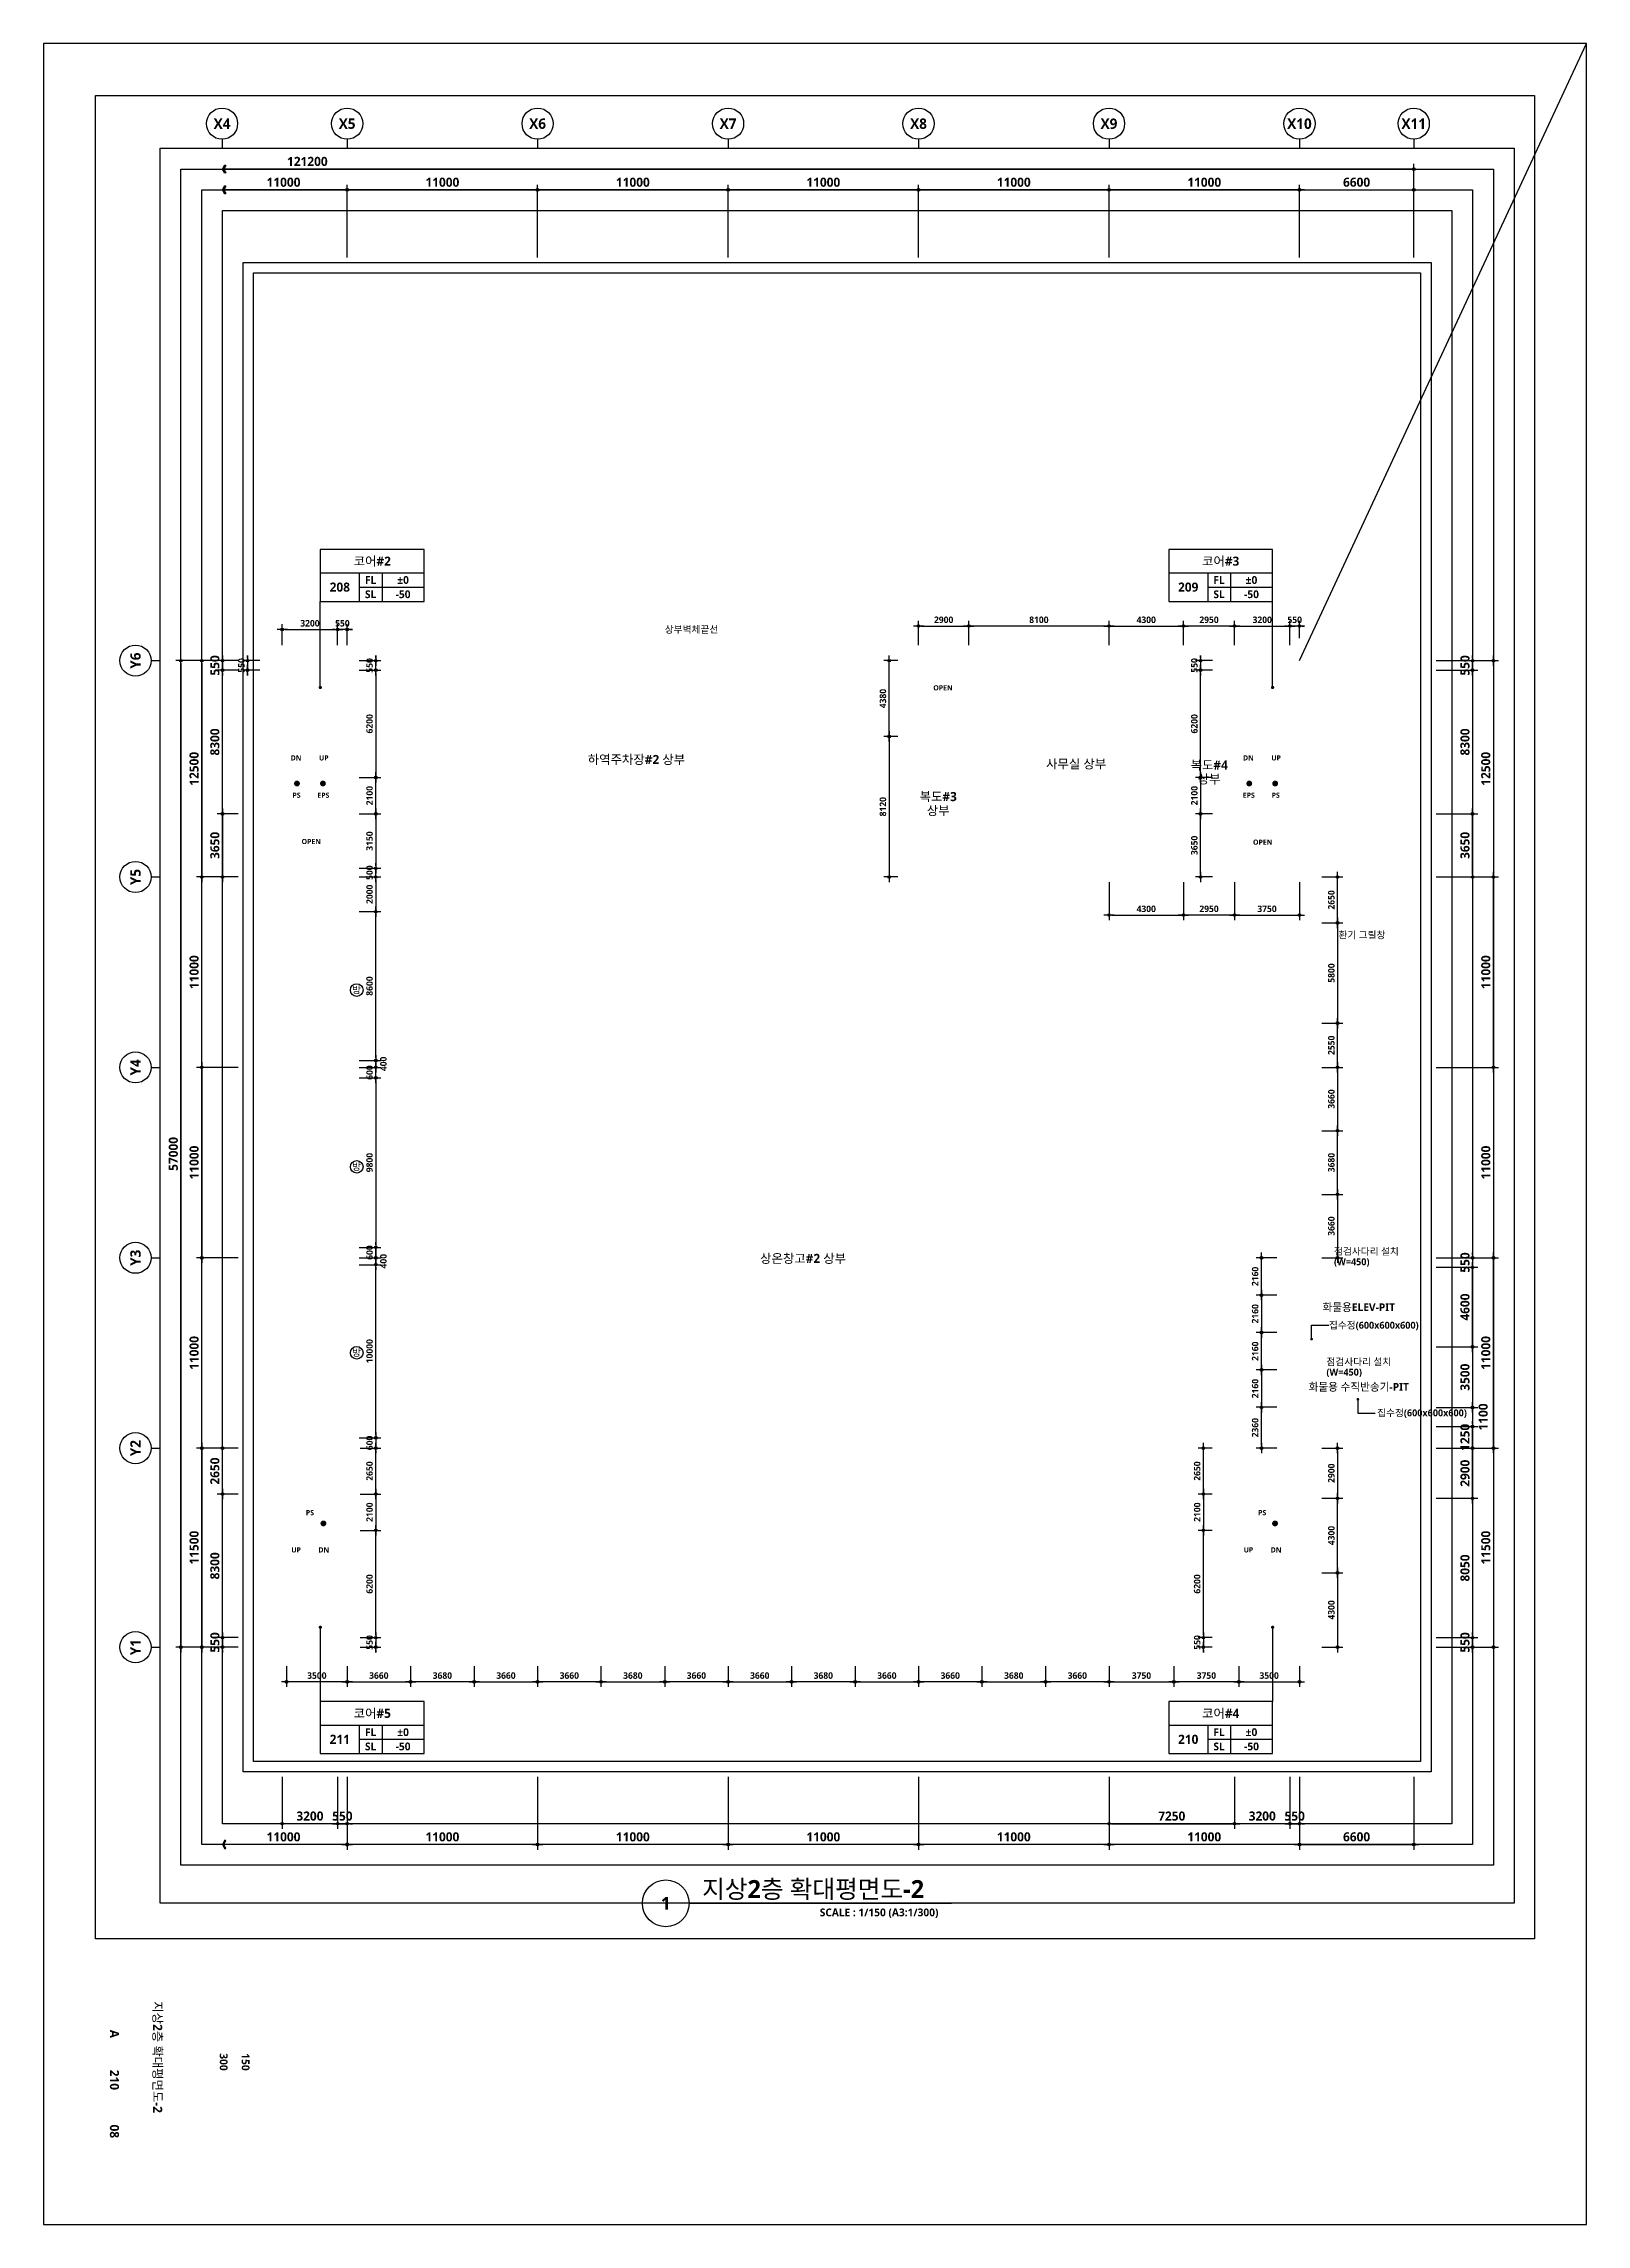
# Model space of a CAD drawing. Header units: millimetres. Extents: x -63924 to 190228206, y 0 to 456875599.
# Drawn here: x 89100 to 178200, y 378000 to 504000 of the extents above; entities that cross this region are included whole.
import ezdxf
from ezdxf.enums import TextEntityAlignment as Align

# ---------------------------------------------------------------- set-up
doc = ezdxf.new("R2010")
doc.units = ezdxf.units.MM
doc.header["$LTSCALE"] = 150
doc.header["$MEASUREMENT"] = 0
doc.header["$PDSIZE"] = -10
doc.layers.get('0').update_dxf_attribs({"linetype": 'CONTINUOUS'})
doc.layers.get('Defpoints').update_dxf_attribs({"color": 153, "linetype": 'CONTINUOUS'})
for name, color, linetype in [('A-ANNO-DIM', 4, 'CONTINUOUS'), ('A-ANNO-GRA1', 7, 'CONTINUOUS'), ('A-ANNO-LEAD', 4, 'CONTINUOUS'), ('A-ANNO-SYMB', 7, 'CONTINUOUS'), ('A-ANNO-TEXT1', 7, 'CONTINUOUS'), ('A-ANNO-TEXT2', 3, 'CONTINUOUS'), ('A-ANNO-TITL', 7, 'CONTINUOUS'), ('A-FLOR-MARK-ARCH', 1, 'CONTINUOUS'), ('A-ST-AXIS-BUB', 7, 'CONTINUOUS'), ('A-ST-AXIS-DIM', 7, 'CONTINUOUS'), ('AA-XXXX-TXT1', 2, 'CONTINUOUS')]:
    doc.layers.add(name, color=color, linetype=linetype)
for name, color, linetype, plot in [('Defpoint', 161, 'CONTINUOUS', False), ('G(그리드1)', 185, 'CONTINUOUS', False), ('G(그리드2)', 235, 'CONTINUOUS', False)]:
    doc.layers.add(name, color=color, linetype=linetype, plot=plot)
doc.styles.add('2020음성 1차', font='')
doc.styles.add('SH_나눔', font='')
doc.styles.add('SH_대대리576', font='')
doc.styles.add('SH_진천_나눔', font='')
doc.styles.get('2020음성 1차').set_extended_font_data('NanumGothic', bold=True)
doc.styles.get('SH_나눔').set_extended_font_data('NanumGothic', bold=True)
doc.styles.get('SH_대대리576').set_extended_font_data('NanumGothic', bold=True)
doc.styles.get('SH_진천_나눔').set_extended_font_data('NanumGothic', bold=True)
doc.dimstyles.new('SHP 300', dxfattribs={"dimscale": 150, "dimtxt": 3.5, "dimasz": 1, "dimexe": 2, "dimexo": 2, "dimgap": 1, "dimtad": 1, "dimdec": 0, "dimzin": 0, "dimdsep": 46, "dimtxsty": 'SH_대대리576', "dimblk": 'DIMDOT', "dimcen": 0.09, "dimclrt": 3, "dimadec": 0, "dimazin": 1, "dimtfac": 1, "dimtdec": 0, "dimtix": 1, "dimtmove": 2, "dimatfit": 0, "dimldrblk": 'DIMDOT', "dimfxl": 1, "dimtolj": 1, "dimtzin": 0, "dimarcsym": 0})
doc.dimstyles.new('SHP300내부', dxfattribs={"dimscale": 150, "dimtxt": 2.5, "dimasz": 1, "dimexe": 2, "dimexo": 2, "dimgap": 1, "dimtad": 1, "dimdec": 0, "dimzin": 0, "dimdsep": 46, "dimtxsty": 'SH_대대리576', "dimblk": 'DIMDOT', "dimcen": 0.09, "dimclrd": 256, "dimclre": 256, "dimclrt": 3, "dimadec": 0, "dimazin": 1, "dimtfac": 1, "dimtdec": 0, "dimtix": 1, "dimtmove": 2, "dimatfit": 0, "dimldrblk": 'DIMDOT', "dimfxl": 1, "dimtolj": 1, "dimtzin": 0, "dimlwd": -1, "dimlwe": -1, "dimarcsym": 0})

msp = doc.modelspace()

# ---------------------------------------------------------------- texts
at = {"layer": 'A-ANNO-TEXT1', "style": 'SH_대대리576'}
for s, p in [('X4', (99405, 499375)), ('X5', (106630, 499375)), ('X6', (117630, 499375)), ('X7', (128630, 499375)), ('X8', (139630, 499375)), ('X9', (150630, 499375)), ('X10', (161630, 499375)), ('X11', (168230, 499375))]:
    msp.add_text(s, height=600, dxfattribs=at).set_placement(p, align=Align.MIDDLE_CENTER)
at = {"layer": 'A-ANNO-TEXT1', "style": '2020음성 1차'}
for s, p in [('상부벽체끝선', (124973.5, 470151.2)), ('환기 그릴창', (163884.3, 452496.5)), ('(W=450)', (163625.9, 433617.6)), ('점검사다리 설치', (163625.9, 434217.6)), ('집수정(600x600x600)', (163330, 429950)), ('(W=450)', (163188.2, 427240.6)), ('점검사다리 설치', (163188.2, 427840.6)), ('집수정(600x600x600)', (166116.3, 424888, 103000))]:
    msp.add_text(s, height=400, dxfattribs=at).set_placement(p, align=Align.MIDDLE_LEFT)
at = {"layer": 'A-ANNO-TEXT1', "style": 'SH_대대리576'}
for s, p in [('Y6', (94405, 468350)), ('Y5', (94405, 455850)), ('Y4', (94405, 444850)), ('Y3', (94405, 433850)), ('Y2', (94405, 422850)), ('Y1', (94405, 411350))]:
    msp.add_text(s, height=600, rotation=90, dxfattribs=at).set_placement(p, align=Align.MIDDLE_CENTER)
at = {"layer": 'A-ANNO-TEXT1'}
for s, height, style, p in [('OPEN', 300, 'SH_진천_나눔', (141040.5, 466779.5)), ('DN', 300, 'SH_진천_나눔', (103680, 462730)), ('UP', 300, 'SH_진천_나눔', (105280, 462730)), ('DN', 300, 'SH_진천_나눔', (158680, 462730)), ('UP', 300, 'SH_진천_나눔', (160280, 462730)), ('PS', 300, 'SH_진천_나눔', (103705, 460575)), ('EPS', 300, 'SH_진천_나눔', (105255, 460575)), ('EPS', 300, 'SH_진천_나눔', (158705, 460575)), ('PS', 300, 'SH_진천_나눔', (160255, 460575)), ('OPEN', 300, 'SH_진천_나눔', (104555, 457900)), ('OPEN', 300, 'SH_진천_나눔', (159505, 457862.5)), ('화물용ELEV-PIT', 450, '2020음성 1차', (165055, 431000)), ('화물용 수직반송기-PIT', 450, '2020음성 1차', (165055, 426400)), ('PS', 300, 'SH_진천_나눔', (104480, 419125)), ('PS', 300, 'SH_진천_나눔', (159480, 419125)), ('UP', 300, 'SH_진천_나눔', (103680, 416970)), ('DN', 300, 'SH_진천_나눔', (105280, 416970)), ('UP', 300, 'SH_진천_나눔', (158680, 416970)), ('DN', 300, 'SH_진천_나눔', (160280, 416970))]:
    msp.add_text(s, height=height, dxfattribs=dict(at, style=style)).set_placement(p, align=Align.MIDDLE)
at = {"layer": 'A-ANNO-TEXT2', "style": 'SH_진천_나눔'}
for s, p in [('하역주차장#2 상부', (123336.6, 462644.3)), ('사무실 상부', (148730, 462390)), ('복도#4', (156415.7, 462315.7)), ('상부', (156415.7, 461515.7)), ('복도#3', (140767.4, 460493.6)), ('상부', (140767.4, 459693.6)), ('상온창고#2 상부', (132960.9, 433817.8))]:
    msp.add_text(s, height=525, dxfattribs=at).set_placement(p, align=Align.MIDDLE)
at = {"layer": 'A-ANNO-TITL', "style": 'SH_대대리576'}
for s, height, p in [('지상2층 확대평면도-2', 525, (95695.9, 387664.9)), ('A', 525, (93190.6, 389006.2)), ('210', 525, (93190.6, 386349.6)), ('300', 450, (99500.1, 387382.2)), ('150', 450, (100766.7, 387382.2)), ('08', 525, (93190.6, 383376.4))]:
    msp.add_text(s, height=height, rotation=270, dxfattribs=at).set_placement(p, align=Align.MIDDLE)
at = {"layer": 'A-ST-AXIS-DIM', "color": 3, "char_height": 525, "attachment_point": 5, "style": 'SH_대대리576'}
for s, insert in [('\\A1;121200', (104330, 497189.7)), ('\\A1;11000', (102955, 495987.9)), ('\\A1;11000', (102955, 400387.9))]:
    msp.add_mtext(s, dxfattribs=dict(at, insert=insert))

# ---------------------------------------------------------------- blocks, each defined once
blk = doc.blocks.new('*U12')
at = {"layer": 'A-ANNO-TITL'}
blk.add_line((0, 0), (5050, 0), dxfattribs=at)
blk.add_circle((-450, 0), 450, dxfattribs=at)
at = {"layer": 'AA-XXXX-TXT1', "style": 'SH_대대리576'}
blk.add_attdef('DWG.TITLE', (250, 100), '', height=350, dxfattribs=at)
at = {"layer": 'AA-XXXX-TXT1', "color": 7, "style": 'SH_대대리576'}
blk.add_attdef('NO1', text='', height=300, dxfattribs=at).set_placement((-450, 0), align=Align.MIDDLE)
at = {"layer": 'AA-XXXX-TXT1', "style": 'SH_대대리576'}
blk.add_attdef('SCALE', text='', height=150, dxfattribs=at).set_placement((4800, -100), align=Align.TOP_RIGHT)
blk = doc.blocks.new('A-ST-AXIS-BUB-1')
at = {"layer": 'A-ST-AXIS-BUB'}
blk.add_line((0, 350), (0, 0), dxfattribs=at)
blk.add_circle((0, 950), 600, dxfattribs=at)
blk = doc.blocks.new('DIMDOT')
at = {"color": 0}
blk.add_line((-2, 0), (2, 0), dxfattribs=at)
for radius in [0.5, 0.25]:
    blk.add_circle((0, 0), radius, dxfattribs=at)
blk = doc.blocks.new('*D79')
at = {"layer": 'A-ST-AXIS-DIM', "color": 0, "lineweight": -2, "transparency": 16777216}
for p, q in [((106630, 491650), (106630, 495850)), ((117480, 495550), (106780, 495550)), ((117630, 491650), (117630, 495850))]:
    blk.add_line(p, q, dxfattribs=at)
at = {"layer": 'Defpoints', "color": 0, "transparency": 16777216}
for p in [(106630, 495550), (106630, 491350), (117630, 491350)]:
    blk.add_point(p, dxfattribs=at)
at = {"layer": 'A-ST-AXIS-DIM', "color": 0, "linetype": 'ByBlock', "lineweight": -2, "transparency": 16777216, "xscale": 150, "yscale": 150, "zscale": 150, "rotation": 180}
blk.add_blockref('DIMDOT', (106630, 495550), dxfattribs=at)
at = {"layer": 'A-ST-AXIS-DIM', "color": 0, "linetype": 'ByBlock', "lineweight": -2, "transparency": 16777216, "xscale": 150, "yscale": 150, "zscale": 150}
blk.add_blockref('DIMDOT', (117630, 495550), dxfattribs=at)
at = {"layer": 'A-ST-AXIS-DIM', "color": 3, "transparency": 16777216, "insert": (112130, 495988), "char_height": 525, "attachment_point": 5, "style": 'SH_대대리576'}
blk.add_mtext('\\A1;11000', dxfattribs=at)
blk = doc.blocks.new('*D80')
at = {"layer": 'A-ST-AXIS-DIM', "color": 0, "lineweight": -2, "transparency": 16777216}
for p, q in [((117630, 491650), (117630, 495850)), ((128480, 495550), (117780, 495550)), ((128630, 491650), (128630, 495850))]:
    blk.add_line(p, q, dxfattribs=at)
at = {"layer": 'Defpoints', "color": 0, "transparency": 16777216}
for p in [(117630, 495550), (117630, 491350), (128630, 491350)]:
    blk.add_point(p, dxfattribs=at)
at = {"layer": 'A-ST-AXIS-DIM', "color": 0, "linetype": 'ByBlock', "lineweight": -2, "transparency": 16777216, "xscale": 150, "yscale": 150, "zscale": 150, "rotation": 180}
blk.add_blockref('DIMDOT', (117630, 495550), dxfattribs=at)
at = {"layer": 'A-ST-AXIS-DIM', "color": 0, "linetype": 'ByBlock', "lineweight": -2, "transparency": 16777216, "xscale": 150, "yscale": 150, "zscale": 150}
blk.add_blockref('DIMDOT', (128630, 495550), dxfattribs=at)
at = {"layer": 'A-ST-AXIS-DIM', "color": 3, "transparency": 16777216, "insert": (123130, 495988), "char_height": 525, "attachment_point": 5, "style": 'SH_대대리576'}
blk.add_mtext('\\A1;11000', dxfattribs=at)
blk = doc.blocks.new('*D81')
at = {"layer": 'A-ST-AXIS-DIM', "color": 0, "lineweight": -2, "transparency": 16777216}
for p, q in [((128630, 491650), (128630, 495850)), ((139480, 495550), (128780, 495550)), ((139630, 491650), (139630, 495850))]:
    blk.add_line(p, q, dxfattribs=at)
at = {"layer": 'Defpoints', "color": 0, "transparency": 16777216}
for p in [(128630, 495550), (128630, 491350), (139630, 491350)]:
    blk.add_point(p, dxfattribs=at)
at = {"layer": 'A-ST-AXIS-DIM', "color": 0, "linetype": 'ByBlock', "lineweight": -2, "transparency": 16777216, "xscale": 150, "yscale": 150, "zscale": 150, "rotation": 180}
blk.add_blockref('DIMDOT', (128630, 495550), dxfattribs=at)
at = {"layer": 'A-ST-AXIS-DIM', "color": 0, "linetype": 'ByBlock', "lineweight": -2, "transparency": 16777216, "xscale": 150, "yscale": 150, "zscale": 150}
blk.add_blockref('DIMDOT', (139630, 495550), dxfattribs=at)
at = {"layer": 'A-ST-AXIS-DIM', "color": 3, "transparency": 16777216, "insert": (134130, 495988), "char_height": 525, "attachment_point": 5, "style": 'SH_대대리576'}
blk.add_mtext('\\A1;11000', dxfattribs=at)
blk = doc.blocks.new('*D82')
at = {"layer": 'A-ST-AXIS-DIM', "color": 0, "lineweight": -2, "transparency": 16777216}
for p, q in [((139630, 491650), (139630, 495850)), ((150480, 495550), (139780, 495550)), ((150630, 491650), (150630, 495850))]:
    blk.add_line(p, q, dxfattribs=at)
at = {"layer": 'Defpoints', "color": 0, "transparency": 16777216}
for p in [(139630, 495550), (139630, 491350), (150630, 491350)]:
    blk.add_point(p, dxfattribs=at)
at = {"layer": 'A-ST-AXIS-DIM', "color": 0, "linetype": 'ByBlock', "lineweight": -2, "transparency": 16777216, "xscale": 150, "yscale": 150, "zscale": 150, "rotation": 180}
blk.add_blockref('DIMDOT', (139630, 495550), dxfattribs=at)
at = {"layer": 'A-ST-AXIS-DIM', "color": 0, "linetype": 'ByBlock', "lineweight": -2, "transparency": 16777216, "xscale": 150, "yscale": 150, "zscale": 150}
blk.add_blockref('DIMDOT', (150630, 495550), dxfattribs=at)
at = {"layer": 'A-ST-AXIS-DIM', "color": 3, "transparency": 16777216, "insert": (145130, 495988), "char_height": 525, "attachment_point": 5, "style": 'SH_대대리576'}
blk.add_mtext('\\A1;11000', dxfattribs=at)
blk = doc.blocks.new('*D83')
at = {"layer": 'A-ST-AXIS-DIM', "color": 0, "lineweight": -2, "transparency": 16777216}
for p, q in [((150630, 491650), (150630, 495850)), ((161480, 495550), (150780, 495550)), ((161630, 491650), (161630, 495850))]:
    blk.add_line(p, q, dxfattribs=at)
at = {"layer": 'Defpoints', "color": 0, "transparency": 16777216}
for p in [(150630, 495550), (150630, 491350), (161630, 491350)]:
    blk.add_point(p, dxfattribs=at)
at = {"layer": 'A-ST-AXIS-DIM', "color": 0, "linetype": 'ByBlock', "lineweight": -2, "transparency": 16777216, "xscale": 150, "yscale": 150, "zscale": 150, "rotation": 180}
blk.add_blockref('DIMDOT', (150630, 495550), dxfattribs=at)
at = {"layer": 'A-ST-AXIS-DIM', "color": 0, "linetype": 'ByBlock', "lineweight": -2, "transparency": 16777216, "xscale": 150, "yscale": 150, "zscale": 150}
blk.add_blockref('DIMDOT', (161630, 495550), dxfattribs=at)
at = {"layer": 'A-ST-AXIS-DIM', "color": 3, "transparency": 16777216, "insert": (156130, 495988), "char_height": 525, "attachment_point": 5, "style": 'SH_대대리576'}
blk.add_mtext('\\A1;11000', dxfattribs=at)
blk = doc.blocks.new('*D84')
at = {"layer": 'A-ST-AXIS-DIM', "color": 0, "lineweight": -2, "transparency": 16777216}
for p, q in [((100330, 422850), (97930, 422850)), ((98230, 422700), (98230, 411500)), ((100330, 411350), (97930, 411350))]:
    blk.add_line(p, q, dxfattribs=at)
at = {"layer": 'Defpoints', "color": 0, "transparency": 16777216}
for p in [(100630, 422850), (98230, 411350), (100630, 411350)]:
    blk.add_point(p, dxfattribs=at)
at = {"layer": 'A-ST-AXIS-DIM', "color": 0, "linetype": 'ByBlock', "lineweight": -2, "transparency": 16777216, "xscale": 150, "yscale": 150, "zscale": 150}
for p, rotation in [((98230, 422850), 90), ((98230, 411350), 270)]:
    blk.add_blockref('DIMDOT', p, dxfattribs=dict(at, rotation=rotation))
at = {"layer": 'A-ST-AXIS-DIM', "color": 3, "transparency": 16777216, "insert": (97791, 417100), "char_height": 525, "attachment_point": 5, "rotation": 90, "style": 'SH_대대리576'}
blk.add_mtext('\\A1;11500', dxfattribs=at)
blk = doc.blocks.new('*D85')
at = {"layer": 'A-ST-AXIS-DIM', "color": 0, "lineweight": -2, "transparency": 16777216}
for p, q in [((100330, 433850), (97930, 433850)), ((98230, 423000), (98230, 433700)), ((100330, 422850), (97930, 422850))]:
    blk.add_line(p, q, dxfattribs=at)
at = {"layer": 'Defpoints', "color": 0, "transparency": 16777216}
for p in [(98230, 433850), (100630, 433850), (100630, 422850)]:
    blk.add_point(p, dxfattribs=at)
at = {"layer": 'A-ST-AXIS-DIM', "color": 0, "linetype": 'ByBlock', "lineweight": -2, "transparency": 16777216, "xscale": 150, "yscale": 150, "zscale": 150}
for p, rotation in [((98230, 433850), 90), ((98230, 422850), 270)]:
    blk.add_blockref('DIMDOT', p, dxfattribs=dict(at, rotation=rotation))
at = {"layer": 'A-ST-AXIS-DIM', "color": 3, "transparency": 16777216, "insert": (97792, 428350), "char_height": 525, "attachment_point": 5, "rotation": 90, "style": 'SH_대대리576'}
blk.add_mtext('\\A1;11000', dxfattribs=at)
blk = doc.blocks.new('*D86')
at = {"layer": 'A-ST-AXIS-DIM', "color": 0, "lineweight": -2, "transparency": 16777216}
for p, q in [((100330, 444850), (97930, 444850)), ((98230, 444700), (98230, 434000)), ((100330, 433850), (97930, 433850))]:
    blk.add_line(p, q, dxfattribs=at)
at = {"layer": 'Defpoints', "color": 0, "transparency": 16777216}
for p in [(100630, 444850), (98230, 433850), (100630, 433850)]:
    blk.add_point(p, dxfattribs=at)
at = {"layer": 'A-ST-AXIS-DIM', "color": 0, "linetype": 'ByBlock', "lineweight": -2, "transparency": 16777216, "xscale": 150, "yscale": 150, "zscale": 150}
for p, rotation in [((98230, 444850), 90), ((98230, 433850), 270)]:
    blk.add_blockref('DIMDOT', p, dxfattribs=dict(at, rotation=rotation))
at = {"layer": 'A-ST-AXIS-DIM', "color": 3, "transparency": 16777216, "insert": (97792, 439350), "char_height": 525, "attachment_point": 5, "rotation": 90, "style": 'SH_대대리576'}
blk.add_mtext('\\A1;11000', dxfattribs=at)
blk = doc.blocks.new('*D87')
at = {"layer": 'A-ST-AXIS-DIM', "color": 0, "lineweight": -2, "transparency": 16777216}
for p, q in [((100330, 455850), (97930, 455850)), ((98230, 445000), (98230, 455700)), ((100330, 444850), (97930, 444850))]:
    blk.add_line(p, q, dxfattribs=at)
at = {"layer": 'Defpoints', "color": 0, "transparency": 16777216}
for p in [(98230, 455850), (100630, 455850), (100630, 444850)]:
    blk.add_point(p, dxfattribs=at)
at = {"layer": 'A-ST-AXIS-DIM', "color": 0, "linetype": 'ByBlock', "lineweight": -2, "transparency": 16777216, "xscale": 150, "yscale": 150, "zscale": 150}
for p, rotation in [((98230, 455850), 90), ((98230, 444850), 270)]:
    blk.add_blockref('DIMDOT', p, dxfattribs=dict(at, rotation=rotation))
at = {"layer": 'A-ST-AXIS-DIM', "color": 3, "transparency": 16777216, "insert": (97792, 450350), "char_height": 525, "attachment_point": 5, "rotation": 90, "style": 'SH_대대리576'}
blk.add_mtext('\\A1;11000', dxfattribs=at)
blk = doc.blocks.new('*D88')
at = {"layer": 'A-ST-AXIS-DIM', "color": 0, "lineweight": -2, "transparency": 16777216}
for p, q in [((100330, 468350), (97930, 468350)), ((98230, 468200), (98230, 456000)), ((100330, 455850), (97930, 455850))]:
    blk.add_line(p, q, dxfattribs=at)
at = {"layer": 'Defpoints', "color": 0, "transparency": 16777216}
for p in [(100630, 468350), (98230, 455850), (100630, 455850)]:
    blk.add_point(p, dxfattribs=at)
at = {"layer": 'A-ST-AXIS-DIM', "color": 0, "linetype": 'ByBlock', "lineweight": -2, "transparency": 16777216, "xscale": 150, "yscale": 150, "zscale": 150}
for p, rotation in [((98230, 468350), 90), ((98230, 455850), 270)]:
    blk.add_blockref('DIMDOT', p, dxfattribs=dict(at, rotation=rotation))
at = {"layer": 'A-ST-AXIS-DIM', "color": 3, "transparency": 16777216, "insert": (97791, 462100), "char_height": 525, "attachment_point": 5, "rotation": 90, "style": 'SH_대대리576'}
blk.add_mtext('\\A1;12500', dxfattribs=at)
blk = doc.blocks.new('*D89')
at = {"layer": 'A-ST-AXIS-DIM', "color": 0, "lineweight": -2, "transparency": 16777216}
for p, q in [((100330, 468350), (96730, 468350)), ((97030, 468200), (97030, 411500)), ((100330, 411350), (96730, 411350))]:
    blk.add_line(p, q, dxfattribs=at)
at = {"layer": 'Defpoints', "color": 0, "transparency": 16777216}
for p in [(100630, 468350), (97030, 411350), (100630, 411350)]:
    blk.add_point(p, dxfattribs=at)
at = {"layer": 'A-ST-AXIS-DIM', "color": 0, "linetype": 'ByBlock', "lineweight": -2, "transparency": 16777216, "xscale": 150, "yscale": 150, "zscale": 150}
for p, rotation in [((97030, 468350), 90), ((97030, 411350), 270)]:
    blk.add_blockref('DIMDOT', p, dxfattribs=dict(at, rotation=rotation))
at = {"layer": 'A-ST-AXIS-DIM', "color": 3, "transparency": 16777216, "insert": (96591, 439850), "char_height": 525, "attachment_point": 5, "rotation": 90, "style": 'SH_대대리576'}
blk.add_mtext('\\A1;57000', dxfattribs=at)
blk = doc.blocks.new('*D95')
at = {"layer": 'A-ST-AXIS-DIM', "color": 0, "lineweight": -2, "transparency": 16777216}
for p, q in [((161630, 491650), (161630, 495850)), ((161780, 495550), (168080, 495550)), ((168230, 491650), (168230, 495850))]:
    blk.add_line(p, q, dxfattribs=at)
at = {"layer": 'Defpoints', "color": 0, "transparency": 16777216}
for p in [(168230, 495550), (161630, 491350), (168230, 491350)]:
    blk.add_point(p, dxfattribs=at)
at = {"layer": 'A-ST-AXIS-DIM', "color": 0, "linetype": 'ByBlock', "lineweight": -2, "transparency": 16777216, "xscale": 150, "yscale": 150, "zscale": 150, "rotation": 180}
blk.add_blockref('DIMDOT', (161630, 495550), dxfattribs=at)
at = {"layer": 'A-ST-AXIS-DIM', "color": 0, "linetype": 'ByBlock', "lineweight": -2, "transparency": 16777216, "xscale": 150, "yscale": 150, "zscale": 150}
blk.add_blockref('DIMDOT', (168230, 495550), dxfattribs=at)
at = {"layer": 'A-ST-AXIS-DIM', "color": 3, "transparency": 16777216, "insert": (164930, 495990), "char_height": 525, "attachment_point": 5, "style": 'SH_대대리576'}
blk.add_mtext('\\A1;6600', dxfattribs=at)
blk = doc.blocks.new('*D1174')
at = {"layer": 'A-ANNO-DIM', "transparency": 16777216}
for p, q in [((103130, 410250), (103130, 409050)), ((106630, 410250), (106630, 409050)), ((106480, 409350), (103280, 409350))]:
    blk.add_line(p, q, dxfattribs=at)
at = {"layer": 'Defpoints', "color": 0, "transparency": 16777216}
for p in [(103130, 410550), (106630, 410550), (103130, 409350)]:
    blk.add_point(p, dxfattribs=at)
at = {"layer": 'A-ANNO-DIM', "linetype": 'ByBlock', "transparency": 16777216, "xscale": 150, "yscale": 150, "zscale": 150, "rotation": 180}
blk.add_blockref('DIMDOT', (103130, 409350), dxfattribs=at)
at = {"layer": 'A-ANNO-DIM', "linetype": 'ByBlock', "transparency": 16777216, "xscale": 150, "yscale": 150, "zscale": 150}
blk.add_blockref('DIMDOT', (106630, 409350), dxfattribs=at)
at = {"layer": 'A-ANNO-DIM', "color": 3, "transparency": 16777216, "insert": (104880, 409707), "char_height": 375, "attachment_point": 5, "style": 'SH_대대리576'}
blk.add_mtext('\\A1;3500', dxfattribs=at)
blk = doc.blocks.new('*D1175')
at = {"layer": 'A-ANNO-DIM', "transparency": 16777216}
for p, q in [((106630, 410250), (106630, 409050)), ((110290, 410250), (110290, 409050)), ((106780, 409350), (110140, 409350))]:
    blk.add_line(p, q, dxfattribs=at)
at = {"layer": 'Defpoints', "color": 0, "transparency": 16777216}
for p in [(106630, 410550), (110290, 410550), (110290, 409350)]:
    blk.add_point(p, dxfattribs=at)
at = {"layer": 'A-ANNO-DIM', "linetype": 'ByBlock', "transparency": 16777216, "xscale": 150, "yscale": 150, "zscale": 150, "rotation": 180}
blk.add_blockref('DIMDOT', (106630, 409350), dxfattribs=at)
at = {"layer": 'A-ANNO-DIM', "linetype": 'ByBlock', "transparency": 16777216, "xscale": 150, "yscale": 150, "zscale": 150}
blk.add_blockref('DIMDOT', (110290, 409350), dxfattribs=at)
at = {"layer": 'A-ANNO-DIM', "color": 3, "transparency": 16777216, "insert": (108460, 409707), "char_height": 375, "attachment_point": 5, "style": 'SH_대대리576'}
blk.add_mtext('\\A1;3660', dxfattribs=at)
blk = doc.blocks.new('*D1176')
at = {"layer": 'A-ANNO-DIM', "transparency": 16777216}
for p, q in [((110290, 410250), (110290, 409050)), ((113970, 410250), (113970, 409050)), ((113820, 409350), (110440, 409350))]:
    blk.add_line(p, q, dxfattribs=at)
at = {"layer": 'Defpoints', "color": 0, "transparency": 16777216}
for p in [(110290, 410550), (113970, 410550), (110290, 409350)]:
    blk.add_point(p, dxfattribs=at)
at = {"layer": 'A-ANNO-DIM', "linetype": 'ByBlock', "transparency": 16777216, "xscale": 150, "yscale": 150, "zscale": 150, "rotation": 180}
blk.add_blockref('DIMDOT', (110290, 409350), dxfattribs=at)
at = {"layer": 'A-ANNO-DIM', "linetype": 'ByBlock', "transparency": 16777216, "xscale": 150, "yscale": 150, "zscale": 150}
blk.add_blockref('DIMDOT', (113970, 409350), dxfattribs=at)
at = {"layer": 'A-ANNO-DIM', "color": 3, "transparency": 16777216, "insert": (112130, 409707), "char_height": 375, "attachment_point": 5, "style": 'SH_대대리576'}
blk.add_mtext('\\A1;3680', dxfattribs=at)
blk = doc.blocks.new('*D1177')
at = {"layer": 'A-ANNO-DIM', "transparency": 16777216}
for p, q in [((113970, 410250), (113970, 409050)), ((117630, 410250), (117630, 409050)), ((114120, 409350), (117480, 409350))]:
    blk.add_line(p, q, dxfattribs=at)
at = {"layer": 'Defpoints', "color": 0, "transparency": 16777216}
for p in [(113970, 410550), (117630, 410550), (117630, 409350)]:
    blk.add_point(p, dxfattribs=at)
at = {"layer": 'A-ANNO-DIM', "linetype": 'ByBlock', "transparency": 16777216, "xscale": 150, "yscale": 150, "zscale": 150, "rotation": 180}
blk.add_blockref('DIMDOT', (113970, 409350), dxfattribs=at)
at = {"layer": 'A-ANNO-DIM', "linetype": 'ByBlock', "transparency": 16777216, "xscale": 150, "yscale": 150, "zscale": 150}
blk.add_blockref('DIMDOT', (117630, 409350), dxfattribs=at)
at = {"layer": 'A-ANNO-DIM', "color": 3, "transparency": 16777216, "insert": (115800, 409707), "char_height": 375, "attachment_point": 5, "style": 'SH_대대리576'}
blk.add_mtext('\\A1;3660', dxfattribs=at)
blk = doc.blocks.new('*D1178')
at = {"layer": 'A-ANNO-DIM', "transparency": 16777216}
for p, q in [((124970, 410250), (124970, 409050)), ((128630, 410250), (128630, 409050)), ((128480, 409350), (125120, 409350))]:
    blk.add_line(p, q, dxfattribs=at)
at = {"layer": 'Defpoints', "color": 0, "transparency": 16777216}
for p in [(124970, 410550), (128630, 410550), (124970, 409350)]:
    blk.add_point(p, dxfattribs=at)
at = {"layer": 'A-ANNO-DIM', "linetype": 'ByBlock', "transparency": 16777216, "xscale": 150, "yscale": 150, "zscale": 150, "rotation": 180}
blk.add_blockref('DIMDOT', (124970, 409350), dxfattribs=at)
at = {"layer": 'A-ANNO-DIM', "linetype": 'ByBlock', "transparency": 16777216, "xscale": 150, "yscale": 150, "zscale": 150}
blk.add_blockref('DIMDOT', (128630, 409350), dxfattribs=at)
at = {"layer": 'A-ANNO-DIM', "color": 3, "transparency": 16777216, "insert": (126800, 409707), "char_height": 375, "attachment_point": 5, "style": 'SH_대대리576'}
blk.add_mtext('\\A1;3660', dxfattribs=at)
blk = doc.blocks.new('*D1179')
at = {"layer": 'A-ANNO-DIM', "transparency": 16777216}
for p, q in [((121290, 410250), (121290, 409050)), ((124970, 410250), (124970, 409050)), ((121440, 409350), (124820, 409350))]:
    blk.add_line(p, q, dxfattribs=at)
at = {"layer": 'Defpoints', "color": 0, "transparency": 16777216}
for p in [(121290, 410550), (124970, 410550), (124970, 409350)]:
    blk.add_point(p, dxfattribs=at)
at = {"layer": 'A-ANNO-DIM', "linetype": 'ByBlock', "transparency": 16777216, "xscale": 150, "yscale": 150, "zscale": 150, "rotation": 180}
blk.add_blockref('DIMDOT', (121290, 409350), dxfattribs=at)
at = {"layer": 'A-ANNO-DIM', "linetype": 'ByBlock', "transparency": 16777216, "xscale": 150, "yscale": 150, "zscale": 150}
blk.add_blockref('DIMDOT', (124970, 409350), dxfattribs=at)
at = {"layer": 'A-ANNO-DIM', "color": 3, "transparency": 16777216, "insert": (123130, 409707), "char_height": 375, "attachment_point": 5, "style": 'SH_대대리576'}
blk.add_mtext('\\A1;3680', dxfattribs=at)
blk = doc.blocks.new('*D1180')
at = {"layer": 'A-ANNO-DIM', "transparency": 16777216}
for p, q in [((117630, 410250), (117630, 409050)), ((121290, 410250), (121290, 409050)), ((121140, 409350), (117780, 409350))]:
    blk.add_line(p, q, dxfattribs=at)
at = {"layer": 'Defpoints', "color": 0, "transparency": 16777216}
for p in [(117630, 410550), (121290, 410550), (117630, 409350)]:
    blk.add_point(p, dxfattribs=at)
at = {"layer": 'A-ANNO-DIM', "linetype": 'ByBlock', "transparency": 16777216, "xscale": 150, "yscale": 150, "zscale": 150, "rotation": 180}
blk.add_blockref('DIMDOT', (117630, 409350), dxfattribs=at)
at = {"layer": 'A-ANNO-DIM', "linetype": 'ByBlock', "transparency": 16777216, "xscale": 150, "yscale": 150, "zscale": 150}
blk.add_blockref('DIMDOT', (121290, 409350), dxfattribs=at)
at = {"layer": 'A-ANNO-DIM', "color": 3, "transparency": 16777216, "insert": (119460, 409707), "char_height": 375, "attachment_point": 5, "style": 'SH_대대리576'}
blk.add_mtext('\\A1;3660', dxfattribs=at)
blk = doc.blocks.new('*D1181')
at = {"layer": 'A-ANNO-DIM', "transparency": 16777216}
for p, q in [((128630, 410250), (128630, 409050)), ((132290, 410250), (132290, 409050)), ((128780, 409350), (132140, 409350))]:
    blk.add_line(p, q, dxfattribs=at)
at = {"layer": 'Defpoints', "color": 0, "transparency": 16777216}
for p in [(128630, 410550), (132290, 410550), (132290, 409350)]:
    blk.add_point(p, dxfattribs=at)
at = {"layer": 'A-ANNO-DIM', "linetype": 'ByBlock', "transparency": 16777216, "xscale": 150, "yscale": 150, "zscale": 150, "rotation": 180}
blk.add_blockref('DIMDOT', (128630, 409350), dxfattribs=at)
at = {"layer": 'A-ANNO-DIM', "linetype": 'ByBlock', "transparency": 16777216, "xscale": 150, "yscale": 150, "zscale": 150}
blk.add_blockref('DIMDOT', (132290, 409350), dxfattribs=at)
at = {"layer": 'A-ANNO-DIM', "color": 3, "transparency": 16777216, "insert": (130460, 409707), "char_height": 375, "attachment_point": 5, "style": 'SH_대대리576'}
blk.add_mtext('\\A1;3660', dxfattribs=at)
blk = doc.blocks.new('*D1182')
at = {"layer": 'A-ANNO-DIM', "transparency": 16777216}
for p, q in [((132290, 410250), (132290, 409050)), ((135970, 410250), (135970, 409050)), ((135820, 409350), (132440, 409350))]:
    blk.add_line(p, q, dxfattribs=at)
at = {"layer": 'Defpoints', "color": 0, "transparency": 16777216}
for p in [(132290, 410550), (135970, 410550), (132290, 409350)]:
    blk.add_point(p, dxfattribs=at)
at = {"layer": 'A-ANNO-DIM', "linetype": 'ByBlock', "transparency": 16777216, "xscale": 150, "yscale": 150, "zscale": 150, "rotation": 180}
blk.add_blockref('DIMDOT', (132290, 409350), dxfattribs=at)
at = {"layer": 'A-ANNO-DIM', "linetype": 'ByBlock', "transparency": 16777216, "xscale": 150, "yscale": 150, "zscale": 150}
blk.add_blockref('DIMDOT', (135970, 409350), dxfattribs=at)
at = {"layer": 'A-ANNO-DIM', "color": 3, "transparency": 16777216, "insert": (134130, 409707), "char_height": 375, "attachment_point": 5, "style": 'SH_대대리576'}
blk.add_mtext('\\A1;3680', dxfattribs=at)
blk = doc.blocks.new('*D1183')
at = {"layer": 'A-ANNO-DIM', "transparency": 16777216}
for p, q in [((135970, 410250), (135970, 409050)), ((139630, 410250), (139630, 409050)), ((136120, 409350), (139480, 409350))]:
    blk.add_line(p, q, dxfattribs=at)
at = {"layer": 'Defpoints', "color": 0, "transparency": 16777216}
for p in [(135970, 410550), (139630, 410550), (139630, 409350)]:
    blk.add_point(p, dxfattribs=at)
at = {"layer": 'A-ANNO-DIM', "linetype": 'ByBlock', "transparency": 16777216, "xscale": 150, "yscale": 150, "zscale": 150, "rotation": 180}
blk.add_blockref('DIMDOT', (135970, 409350), dxfattribs=at)
at = {"layer": 'A-ANNO-DIM', "linetype": 'ByBlock', "transparency": 16777216, "xscale": 150, "yscale": 150, "zscale": 150}
blk.add_blockref('DIMDOT', (139630, 409350), dxfattribs=at)
at = {"layer": 'A-ANNO-DIM', "color": 3, "transparency": 16777216, "insert": (137800, 409707), "char_height": 375, "attachment_point": 5, "style": 'SH_대대리576'}
blk.add_mtext('\\A1;3660', dxfattribs=at)
blk = doc.blocks.new('*D1184')
at = {"layer": 'A-ANNO-DIM', "transparency": 16777216}
for p, q in [((146970, 410250), (146970, 409050)), ((150630, 410250), (150630, 409050)), ((150480, 409350), (147120, 409350))]:
    blk.add_line(p, q, dxfattribs=at)
at = {"layer": 'Defpoints', "color": 0, "transparency": 16777216}
for p in [(146970, 410550), (150630, 410550), (146970, 409350)]:
    blk.add_point(p, dxfattribs=at)
at = {"layer": 'A-ANNO-DIM', "linetype": 'ByBlock', "transparency": 16777216, "xscale": 150, "yscale": 150, "zscale": 150, "rotation": 180}
blk.add_blockref('DIMDOT', (146970, 409350), dxfattribs=at)
at = {"layer": 'A-ANNO-DIM', "linetype": 'ByBlock', "transparency": 16777216, "xscale": 150, "yscale": 150, "zscale": 150}
blk.add_blockref('DIMDOT', (150630, 409350), dxfattribs=at)
at = {"layer": 'A-ANNO-DIM', "color": 3, "transparency": 16777216, "insert": (148800, 409707), "char_height": 375, "attachment_point": 5, "style": 'SH_대대리576'}
blk.add_mtext('\\A1;3660', dxfattribs=at)
blk = doc.blocks.new('*D1185')
at = {"layer": 'A-ANNO-DIM', "transparency": 16777216}
for p, q in [((143290, 410250), (143290, 409050)), ((146970, 410250), (146970, 409050)), ((143440, 409350), (146820, 409350))]:
    blk.add_line(p, q, dxfattribs=at)
at = {"layer": 'Defpoints', "color": 0, "transparency": 16777216}
for p in [(143290, 410550), (146970, 410550), (146970, 409350)]:
    blk.add_point(p, dxfattribs=at)
at = {"layer": 'A-ANNO-DIM', "linetype": 'ByBlock', "transparency": 16777216, "xscale": 150, "yscale": 150, "zscale": 150, "rotation": 180}
blk.add_blockref('DIMDOT', (143290, 409350), dxfattribs=at)
at = {"layer": 'A-ANNO-DIM', "linetype": 'ByBlock', "transparency": 16777216, "xscale": 150, "yscale": 150, "zscale": 150}
blk.add_blockref('DIMDOT', (146970, 409350), dxfattribs=at)
at = {"layer": 'A-ANNO-DIM', "color": 3, "transparency": 16777216, "insert": (145130, 409707), "char_height": 375, "attachment_point": 5, "style": 'SH_대대리576'}
blk.add_mtext('\\A1;3680', dxfattribs=at)
blk = doc.blocks.new('*D1186')
at = {"layer": 'A-ANNO-DIM', "transparency": 16777216}
for p, q in [((139630, 410250), (139630, 409050)), ((143290, 410250), (143290, 409050)), ((143140, 409350), (139780, 409350))]:
    blk.add_line(p, q, dxfattribs=at)
at = {"layer": 'Defpoints', "color": 0, "transparency": 16777216}
for p in [(139630, 410550), (143290, 410550), (139630, 409350)]:
    blk.add_point(p, dxfattribs=at)
at = {"layer": 'A-ANNO-DIM', "linetype": 'ByBlock', "transparency": 16777216, "xscale": 150, "yscale": 150, "zscale": 150, "rotation": 180}
blk.add_blockref('DIMDOT', (139630, 409350), dxfattribs=at)
at = {"layer": 'A-ANNO-DIM', "linetype": 'ByBlock', "transparency": 16777216, "xscale": 150, "yscale": 150, "zscale": 150}
blk.add_blockref('DIMDOT', (143290, 409350), dxfattribs=at)
at = {"layer": 'A-ANNO-DIM', "color": 3, "transparency": 16777216, "insert": (141460, 409707), "char_height": 375, "attachment_point": 5, "style": 'SH_대대리576'}
blk.add_mtext('\\A1;3660', dxfattribs=at)
blk = doc.blocks.new('*D1187')
at = {"layer": 'A-ST-AXIS-DIM', "color": 0, "lineweight": -2, "transparency": 16777216}
for p, q in [((106630, 403850), (106630, 399650)), ((117630, 403850), (117630, 399650)), ((117480, 399950), (106780, 399950))]:
    blk.add_line(p, q, dxfattribs=at)
at = {"layer": 'Defpoints', "color": 0, "transparency": 16777216}
for p in [(106630, 404150), (117630, 404150), (106630, 399950)]:
    blk.add_point(p, dxfattribs=at)
at = {"layer": 'A-ST-AXIS-DIM', "color": 0, "linetype": 'ByBlock', "lineweight": -2, "transparency": 16777216, "xscale": 150, "yscale": 150, "zscale": 150, "rotation": 180}
blk.add_blockref('DIMDOT', (106630, 399950), dxfattribs=at)
at = {"layer": 'A-ST-AXIS-DIM', "color": 0, "linetype": 'ByBlock', "lineweight": -2, "transparency": 16777216, "xscale": 150, "yscale": 150, "zscale": 150}
blk.add_blockref('DIMDOT', (117630, 399950), dxfattribs=at)
at = {"layer": 'A-ST-AXIS-DIM', "color": 3, "transparency": 16777216, "insert": (112130, 400388), "char_height": 525, "attachment_point": 5, "style": 'SH_대대리576'}
blk.add_mtext('\\A1;11000', dxfattribs=at)
blk = doc.blocks.new('*D1188')
at = {"layer": 'A-ST-AXIS-DIM', "color": 0, "lineweight": -2, "transparency": 16777216}
for p, q in [((117630, 403850), (117630, 399650)), ((128630, 403850), (128630, 399650)), ((128480, 399950), (117780, 399950))]:
    blk.add_line(p, q, dxfattribs=at)
at = {"layer": 'Defpoints', "color": 0, "transparency": 16777216}
for p in [(117630, 404150), (128630, 404150), (117630, 399950)]:
    blk.add_point(p, dxfattribs=at)
at = {"layer": 'A-ST-AXIS-DIM', "color": 0, "linetype": 'ByBlock', "lineweight": -2, "transparency": 16777216, "xscale": 150, "yscale": 150, "zscale": 150, "rotation": 180}
blk.add_blockref('DIMDOT', (117630, 399950), dxfattribs=at)
at = {"layer": 'A-ST-AXIS-DIM', "color": 0, "linetype": 'ByBlock', "lineweight": -2, "transparency": 16777216, "xscale": 150, "yscale": 150, "zscale": 150}
blk.add_blockref('DIMDOT', (128630, 399950), dxfattribs=at)
at = {"layer": 'A-ST-AXIS-DIM', "color": 3, "transparency": 16777216, "insert": (123130, 400388), "char_height": 525, "attachment_point": 5, "style": 'SH_대대리576'}
blk.add_mtext('\\A1;11000', dxfattribs=at)
blk = doc.blocks.new('*D1189')
at = {"layer": 'A-ST-AXIS-DIM', "color": 0, "lineweight": -2, "transparency": 16777216}
for p, q in [((128630, 403850), (128630, 399650)), ((139630, 403850), (139630, 399650)), ((139480, 399950), (128780, 399950))]:
    blk.add_line(p, q, dxfattribs=at)
at = {"layer": 'Defpoints', "color": 0, "transparency": 16777216}
for p in [(128630, 404150), (139630, 404150), (128630, 399950)]:
    blk.add_point(p, dxfattribs=at)
at = {"layer": 'A-ST-AXIS-DIM', "color": 0, "linetype": 'ByBlock', "lineweight": -2, "transparency": 16777216, "xscale": 150, "yscale": 150, "zscale": 150, "rotation": 180}
blk.add_blockref('DIMDOT', (128630, 399950), dxfattribs=at)
at = {"layer": 'A-ST-AXIS-DIM', "color": 0, "linetype": 'ByBlock', "lineweight": -2, "transparency": 16777216, "xscale": 150, "yscale": 150, "zscale": 150}
blk.add_blockref('DIMDOT', (139630, 399950), dxfattribs=at)
at = {"layer": 'A-ST-AXIS-DIM', "color": 3, "transparency": 16777216, "insert": (134130, 400388), "char_height": 525, "attachment_point": 5, "style": 'SH_대대리576'}
blk.add_mtext('\\A1;11000', dxfattribs=at)
blk = doc.blocks.new('*D1190')
at = {"layer": 'A-ST-AXIS-DIM', "color": 0, "lineweight": -2, "transparency": 16777216}
for p, q in [((139630, 403850), (139630, 399650)), ((150630, 403850), (150630, 399650)), ((150480, 399950), (139780, 399950))]:
    blk.add_line(p, q, dxfattribs=at)
at = {"layer": 'Defpoints', "color": 0, "transparency": 16777216}
for p in [(139630, 404150), (150630, 404150), (139630, 399950)]:
    blk.add_point(p, dxfattribs=at)
at = {"layer": 'A-ST-AXIS-DIM', "color": 0, "linetype": 'ByBlock', "lineweight": -2, "transparency": 16777216, "xscale": 150, "yscale": 150, "zscale": 150, "rotation": 180}
blk.add_blockref('DIMDOT', (139630, 399950), dxfattribs=at)
at = {"layer": 'A-ST-AXIS-DIM', "color": 0, "linetype": 'ByBlock', "lineweight": -2, "transparency": 16777216, "xscale": 150, "yscale": 150, "zscale": 150}
blk.add_blockref('DIMDOT', (150630, 399950), dxfattribs=at)
at = {"layer": 'A-ST-AXIS-DIM', "color": 3, "transparency": 16777216, "insert": (145130, 400388), "char_height": 525, "attachment_point": 5, "style": 'SH_대대리576'}
blk.add_mtext('\\A1;11000', dxfattribs=at)
blk = doc.blocks.new('*D1191')
at = {"layer": 'A-ST-AXIS-DIM', "color": 0, "lineweight": -2, "transparency": 16777216}
for p, q in [((150630, 403850), (150630, 399650)), ((161630, 403850), (161630, 399650)), ((161480, 399950), (150780, 399950))]:
    blk.add_line(p, q, dxfattribs=at)
at = {"layer": 'Defpoints', "color": 0, "transparency": 16777216}
for p in [(150630, 404150), (161630, 404150), (150630, 399950)]:
    blk.add_point(p, dxfattribs=at)
at = {"layer": 'A-ST-AXIS-DIM', "color": 0, "linetype": 'ByBlock', "lineweight": -2, "transparency": 16777216, "xscale": 150, "yscale": 150, "zscale": 150, "rotation": 180}
blk.add_blockref('DIMDOT', (150630, 399950), dxfattribs=at)
at = {"layer": 'A-ST-AXIS-DIM', "color": 0, "linetype": 'ByBlock', "lineweight": -2, "transparency": 16777216, "xscale": 150, "yscale": 150, "zscale": 150}
blk.add_blockref('DIMDOT', (161630, 399950), dxfattribs=at)
at = {"layer": 'A-ST-AXIS-DIM', "color": 3, "transparency": 16777216, "insert": (156130, 400388), "char_height": 525, "attachment_point": 5, "style": 'SH_대대리576'}
blk.add_mtext('\\A1;11000', dxfattribs=at)
blk = doc.blocks.new('*D1192')
at = {"layer": 'A-ST-AXIS-DIM', "color": 0, "lineweight": -2, "transparency": 16777216}
for p, q in [((106080, 403850), (106080, 400850)), ((106630, 403850), (106630, 400850)), ((105930, 401150), (105780, 401150)), ((106080, 401150), (106630, 401150)), ((106780, 401150), (106930, 401150))]:
    blk.add_line(p, q, dxfattribs=at)
at = {"layer": 'Defpoints', "color": 0, "transparency": 16777216}
for p in [(106080, 404150), (106630, 404150), (106630, 401150)]:
    blk.add_point(p, dxfattribs=at)
at = {"layer": 'A-ST-AXIS-DIM', "color": 0, "linetype": 'ByBlock', "lineweight": -2, "transparency": 16777216, "xscale": 150, "yscale": 150, "zscale": 150}
blk.add_blockref('DIMDOT', (106080, 401150), dxfattribs=at)
at = {"layer": 'A-ST-AXIS-DIM', "color": 0, "linetype": 'ByBlock', "lineweight": -2, "transparency": 16777216, "xscale": 150, "yscale": 150, "zscale": 150, "rotation": 180}
blk.add_blockref('DIMDOT', (106630, 401150), dxfattribs=at)
at = {"layer": 'A-ST-AXIS-DIM', "color": 3, "transparency": 16777216, "insert": (106355, 401589), "char_height": 525, "attachment_point": 5, "style": 'SH_대대리576'}
blk.add_mtext('\\A1;550', dxfattribs=at)
blk = doc.blocks.new('*D1193')
at = {"layer": 'A-ST-AXIS-DIM', "color": 0, "lineweight": -2, "transparency": 16777216}
for p, q in [((102880, 403850), (102880, 400850)), ((106080, 403850), (106080, 400850)), ((105930, 401150), (103030, 401150))]:
    blk.add_line(p, q, dxfattribs=at)
at = {"layer": 'Defpoints', "color": 0, "transparency": 16777216}
for p in [(102880, 404150), (106080, 404150), (102880, 401150)]:
    blk.add_point(p, dxfattribs=at)
at = {"layer": 'A-ST-AXIS-DIM', "color": 0, "linetype": 'ByBlock', "lineweight": -2, "transparency": 16777216, "xscale": 150, "yscale": 150, "zscale": 150, "rotation": 180}
blk.add_blockref('DIMDOT', (102880, 401150), dxfattribs=at)
at = {"layer": 'A-ST-AXIS-DIM', "color": 0, "linetype": 'ByBlock', "lineweight": -2, "transparency": 16777216, "xscale": 150, "yscale": 150, "zscale": 150}
blk.add_blockref('DIMDOT', (106080, 401150), dxfattribs=at)
at = {"layer": 'A-ST-AXIS-DIM', "color": 3, "transparency": 16777216, "insert": (104480, 401590), "char_height": 525, "attachment_point": 5, "style": 'SH_대대리576'}
blk.add_mtext('\\A1;3200', dxfattribs=at)
blk = doc.blocks.new('*D1194')
at = {"layer": 'A-ST-AXIS-DIM', "color": 0, "lineweight": -2, "transparency": 16777216}
for p, q in [((169530, 422850), (173130, 422850)), ((172830, 422700), (172830, 411500)), ((169530, 411350), (173130, 411350))]:
    blk.add_line(p, q, dxfattribs=at)
at = {"layer": 'Defpoints', "color": 0, "transparency": 16777216}
for p in [(169230, 422850), (169230, 411350), (172830, 411350)]:
    blk.add_point(p, dxfattribs=at)
at = {"layer": 'A-ST-AXIS-DIM', "color": 0, "linetype": 'ByBlock', "lineweight": -2, "transparency": 16777216, "xscale": 150, "yscale": 150, "zscale": 150}
for p, rotation in [((172830, 422850), 90), ((172830, 411350), 270)]:
    blk.add_blockref('DIMDOT', p, dxfattribs=dict(at, rotation=rotation))
at = {"layer": 'A-ST-AXIS-DIM', "color": 3, "transparency": 16777216, "insert": (172391, 417100), "char_height": 525, "attachment_point": 5, "rotation": 90, "style": 'SH_대대리576'}
blk.add_mtext('\\A1;11500', dxfattribs=at)
blk = doc.blocks.new('*D1195')
at = {"layer": 'A-ST-AXIS-DIM', "color": 0, "lineweight": -2, "transparency": 16777216}
for p, q in [((169530, 433850), (173130, 433850)), ((172830, 423000), (172830, 433700)), ((169530, 422850), (173130, 422850))]:
    blk.add_line(p, q, dxfattribs=at)
at = {"layer": 'Defpoints', "color": 0, "transparency": 16777216}
for p in [(169230, 433850), (172830, 433850), (169230, 422850)]:
    blk.add_point(p, dxfattribs=at)
at = {"layer": 'A-ST-AXIS-DIM', "color": 0, "linetype": 'ByBlock', "lineweight": -2, "transparency": 16777216, "xscale": 150, "yscale": 150, "zscale": 150}
for p, rotation in [((172830, 433850), 90), ((172830, 422850), 270)]:
    blk.add_blockref('DIMDOT', p, dxfattribs=dict(at, rotation=rotation))
at = {"layer": 'A-ST-AXIS-DIM', "color": 3, "transparency": 16777216, "insert": (172392, 428350), "char_height": 525, "attachment_point": 5, "rotation": 90, "style": 'SH_대대리576'}
blk.add_mtext('\\A1;11000', dxfattribs=at)
blk = doc.blocks.new('*D1196')
at = {"layer": 'A-ST-AXIS-DIM', "color": 0, "lineweight": -2, "transparency": 16777216}
for p, q in [((169530, 444850), (173130, 444850)), ((172830, 444700), (172830, 434000)), ((169530, 433850), (173130, 433850))]:
    blk.add_line(p, q, dxfattribs=at)
at = {"layer": 'Defpoints', "color": 0, "transparency": 16777216}
for p in [(169230, 444850), (169230, 433850), (172830, 433850)]:
    blk.add_point(p, dxfattribs=at)
at = {"layer": 'A-ST-AXIS-DIM', "color": 0, "linetype": 'ByBlock', "lineweight": -2, "transparency": 16777216, "xscale": 150, "yscale": 150, "zscale": 150}
for p, rotation in [((172830, 444850), 90), ((172830, 433850), 270)]:
    blk.add_blockref('DIMDOT', p, dxfattribs=dict(at, rotation=rotation))
at = {"layer": 'A-ST-AXIS-DIM', "color": 3, "transparency": 16777216, "insert": (172392, 439350), "char_height": 525, "attachment_point": 5, "rotation": 90, "style": 'SH_대대리576'}
blk.add_mtext('\\A1;11000', dxfattribs=at)
blk = doc.blocks.new('*D1197')
at = {"layer": 'A-ST-AXIS-DIM', "color": 0, "lineweight": -2, "transparency": 16777216}
for p, q in [((169530, 455850), (173130, 455850)), ((172830, 445000), (172830, 455700)), ((169530, 444850), (173130, 444850))]:
    blk.add_line(p, q, dxfattribs=at)
at = {"layer": 'Defpoints', "color": 0, "transparency": 16777216}
for p in [(169230, 455850), (172830, 455850), (169230, 444850)]:
    blk.add_point(p, dxfattribs=at)
at = {"layer": 'A-ST-AXIS-DIM', "color": 0, "linetype": 'ByBlock', "lineweight": -2, "transparency": 16777216, "xscale": 150, "yscale": 150, "zscale": 150}
for p, rotation in [((172830, 455850), 90), ((172830, 444850), 270)]:
    blk.add_blockref('DIMDOT', p, dxfattribs=dict(at, rotation=rotation))
at = {"layer": 'A-ST-AXIS-DIM', "color": 3, "transparency": 16777216, "insert": (172392, 450350), "char_height": 525, "attachment_point": 5, "rotation": 90, "style": 'SH_대대리576'}
blk.add_mtext('\\A1;11000', dxfattribs=at)
blk = doc.blocks.new('*D1198')
at = {"layer": 'A-ST-AXIS-DIM', "color": 0, "lineweight": -2, "transparency": 16777216}
for p, q in [((169530, 468350), (173130, 468350)), ((172830, 468200), (172830, 456000)), ((169530, 455850), (173130, 455850))]:
    blk.add_line(p, q, dxfattribs=at)
at = {"layer": 'Defpoints', "color": 0, "transparency": 16777216}
for p in [(169230, 468350), (169230, 455850), (172830, 455850)]:
    blk.add_point(p, dxfattribs=at)
at = {"layer": 'A-ST-AXIS-DIM', "color": 0, "linetype": 'ByBlock', "lineweight": -2, "transparency": 16777216, "xscale": 150, "yscale": 150, "zscale": 150}
for p, rotation in [((172830, 468350), 90), ((172830, 455850), 270)]:
    blk.add_blockref('DIMDOT', p, dxfattribs=dict(at, rotation=rotation))
at = {"layer": 'A-ST-AXIS-DIM', "color": 3, "transparency": 16777216, "insert": (172391, 462100), "char_height": 525, "attachment_point": 5, "rotation": 90, "style": 'SH_대대리576'}
blk.add_mtext('\\A1;12500', dxfattribs=at)
blk = doc.blocks.new('*D1199')
at = {"layer": 'A-ST-AXIS-DIM', "color": 0, "lineweight": -2, "transparency": 16777216}
for p, q in [((169530, 467800), (171930, 467800)), ((171630, 467650), (171630, 459650)), ((169530, 459500), (171930, 459500))]:
    blk.add_line(p, q, dxfattribs=at)
at = {"layer": 'Defpoints', "color": 0, "transparency": 16777216}
for p in [(169230, 467800), (169230, 459500), (171630, 459500)]:
    blk.add_point(p, dxfattribs=at)
at = {"layer": 'A-ST-AXIS-DIM', "color": 0, "linetype": 'ByBlock', "lineweight": -2, "transparency": 16777216, "xscale": 150, "yscale": 150, "zscale": 150}
for p, rotation in [((171630, 467800), 90), ((171630, 459500), 270)]:
    blk.add_blockref('DIMDOT', p, dxfattribs=dict(at, rotation=rotation))
at = {"layer": 'A-ST-AXIS-DIM', "color": 3, "transparency": 16777216, "insert": (171190, 463650), "char_height": 525, "attachment_point": 5, "rotation": 90, "style": 'SH_대대리576'}
blk.add_mtext('\\A1;8300', dxfattribs=at)
blk = doc.blocks.new('*D1200')
at = {"layer": 'A-ST-AXIS-DIM', "color": 0, "lineweight": -2, "transparency": 16777216}
for p, q in [((169530, 459500), (171930, 459500)), ((171630, 456000), (171630, 459350)), ((169530, 455850), (171930, 455850))]:
    blk.add_line(p, q, dxfattribs=at)
at = {"layer": 'Defpoints', "color": 0, "transparency": 16777216}
for p in [(169230, 459500), (171630, 459500), (169230, 455850)]:
    blk.add_point(p, dxfattribs=at)
at = {"layer": 'A-ST-AXIS-DIM', "color": 0, "linetype": 'ByBlock', "lineweight": -2, "transparency": 16777216, "xscale": 150, "yscale": 150, "zscale": 150}
for p, rotation in [((171630, 459500), 90), ((171630, 455850), 270)]:
    blk.add_blockref('DIMDOT', p, dxfattribs=dict(at, rotation=rotation))
at = {"layer": 'A-ST-AXIS-DIM', "color": 3, "transparency": 16777216, "insert": (171190, 457675), "char_height": 525, "attachment_point": 5, "rotation": 90, "style": 'SH_대대리576'}
blk.add_mtext('\\A1;3650', dxfattribs=at)
blk = doc.blocks.new('*D1201')
at = {"layer": 'A-ST-AXIS-DIM', "color": 0, "lineweight": -2, "transparency": 16777216}
for p, q in [((169530, 468350), (171930, 468350)), ((169530, 467800), (171930, 467800)), ((171630, 468500), (171630, 468650)), ((171630, 467800), (171630, 468350)), ((171630, 467650), (171630, 467500))]:
    blk.add_line(p, q, dxfattribs=at)
at = {"layer": 'Defpoints', "color": 0, "transparency": 16777216}
for p in [(169230, 468350), (169230, 467800), (171630, 468350)]:
    blk.add_point(p, dxfattribs=at)
at = {"layer": 'A-ST-AXIS-DIM', "color": 0, "linetype": 'ByBlock', "lineweight": -2, "transparency": 16777216, "xscale": 150, "yscale": 150, "zscale": 150}
for p, rotation in [((171630, 468350), 270), ((171630, 467800), 90)]:
    blk.add_blockref('DIMDOT', p, dxfattribs=dict(at, rotation=rotation))
at = {"layer": 'A-ST-AXIS-DIM', "color": 3, "transparency": 16777216, "insert": (171191, 468075), "char_height": 525, "attachment_point": 5, "rotation": 90, "style": 'SH_대대리576'}
blk.add_mtext('\\A1;550', dxfattribs=at)
blk = doc.blocks.new('*D1202')
at = {"layer": 'A-ANNO-DIM', "transparency": 16777216}
for p, q in [((160330, 425210), (159130, 425210)), ((159430, 423000), (159430, 425060)), ((160330, 422850), (159130, 422850))]:
    blk.add_line(p, q, dxfattribs=at)
at = {"layer": 'Defpoints', "color": 0, "transparency": 16777216}
for p in [(159430, 425210), (160630, 425210), (160630, 422850)]:
    blk.add_point(p, dxfattribs=at)
at = {"layer": 'A-ANNO-DIM', "linetype": 'ByBlock', "transparency": 16777216, "xscale": 150, "yscale": 150, "zscale": 150}
for p, rotation in [((159430, 425210), 90), ((159430, 422850), 270)]:
    blk.add_blockref('DIMDOT', p, dxfattribs=dict(at, rotation=rotation))
at = {"layer": 'A-ANNO-DIM', "color": 3, "transparency": 16777216, "insert": (159073, 424030), "char_height": 375, "attachment_point": 5, "rotation": 90, "style": 'SH_대대리576'}
blk.add_mtext('\\A1;2360', dxfattribs=at)
blk = doc.blocks.new('*D1203')
at = {"layer": 'A-ANNO-DIM', "transparency": 16777216}
for p, q in [((160330, 427370), (159130, 427370)), ((159430, 427220), (159430, 425360)), ((160330, 425210), (159130, 425210))]:
    blk.add_line(p, q, dxfattribs=at)
at = {"layer": 'Defpoints', "color": 0, "transparency": 16777216}
for p in [(160630, 427370), (159430, 425210), (160630, 425210)]:
    blk.add_point(p, dxfattribs=at)
at = {"layer": 'A-ANNO-DIM', "linetype": 'ByBlock', "transparency": 16777216, "xscale": 150, "yscale": 150, "zscale": 150}
for p, rotation in [((159430, 427370), 90), ((159430, 425210), 270)]:
    blk.add_blockref('DIMDOT', p, dxfattribs=dict(at, rotation=rotation))
at = {"layer": 'A-ANNO-DIM', "color": 3, "transparency": 16777216, "insert": (159073, 426290), "char_height": 375, "attachment_point": 5, "rotation": 90, "style": 'SH_대대리576'}
blk.add_mtext('\\A1;2160', dxfattribs=at)
blk = doc.blocks.new('*D1204')
at = {"layer": 'A-ANNO-DIM', "transparency": 16777216}
for p, q in [((162930, 444850), (164130, 444850)), ((163830, 444700), (163830, 441340)), ((162930, 441190), (164130, 441190))]:
    blk.add_line(p, q, dxfattribs=at)
at = {"layer": 'Defpoints', "color": 0, "transparency": 16777216}
for p in [(162630, 444850), (162630, 441190), (163830, 441190)]:
    blk.add_point(p, dxfattribs=at)
at = {"layer": 'A-ANNO-DIM', "linetype": 'ByBlock', "transparency": 16777216, "xscale": 150, "yscale": 150, "zscale": 150}
for p, rotation in [((163830, 444850), 90), ((163830, 441190), 270)]:
    blk.add_blockref('DIMDOT', p, dxfattribs=dict(at, rotation=rotation))
at = {"layer": 'A-ANNO-DIM', "color": 3, "transparency": 16777216, "insert": (163473, 443020), "char_height": 375, "attachment_point": 5, "rotation": 90, "style": 'SH_대대리576'}
blk.add_mtext('\\A1;3660', dxfattribs=at)
blk = doc.blocks.new('*D1205')
at = {"layer": 'A-ANNO-DIM', "transparency": 16777216}
for p, q in [((162930, 441190), (164130, 441190)), ((163830, 437660), (163830, 441040)), ((162930, 437510), (164130, 437510))]:
    blk.add_line(p, q, dxfattribs=at)
at = {"layer": 'Defpoints', "color": 0, "transparency": 16777216}
for p in [(162630, 441190), (163830, 441190), (162630, 437510)]:
    blk.add_point(p, dxfattribs=at)
at = {"layer": 'A-ANNO-DIM', "linetype": 'ByBlock', "transparency": 16777216, "xscale": 150, "yscale": 150, "zscale": 150}
for p, rotation in [((163830, 441190), 90), ((163830, 437510), 270)]:
    blk.add_blockref('DIMDOT', p, dxfattribs=dict(at, rotation=rotation))
at = {"layer": 'A-ANNO-DIM', "color": 3, "transparency": 16777216, "insert": (163473, 439350), "char_height": 375, "attachment_point": 5, "rotation": 90, "style": 'SH_대대리576'}
blk.add_mtext('\\A1;3680', dxfattribs=at)
blk = doc.blocks.new('*D1206')
at = {"layer": 'A-ANNO-DIM', "transparency": 16777216}
for p, q in [((162930, 437510), (164130, 437510)), ((163830, 437360), (163830, 434000)), ((162930, 433850), (164130, 433850))]:
    blk.add_line(p, q, dxfattribs=at)
at = {"layer": 'Defpoints', "color": 0, "transparency": 16777216}
for p in [(162630, 437510), (162630, 433850), (163830, 433850)]:
    blk.add_point(p, dxfattribs=at)
at = {"layer": 'A-ANNO-DIM', "linetype": 'ByBlock', "transparency": 16777216, "xscale": 150, "yscale": 150, "zscale": 150}
for p, rotation in [((163830, 437510), 90), ((163830, 433850), 270)]:
    blk.add_blockref('DIMDOT', p, dxfattribs=dict(at, rotation=rotation))
at = {"layer": 'A-ANNO-DIM', "color": 3, "transparency": 16777216, "insert": (163473, 435680), "char_height": 375, "attachment_point": 5, "rotation": 90, "style": 'SH_대대리576'}
blk.add_mtext('\\A1;3660', dxfattribs=at)
blk = doc.blocks.new('*D1207')
at = {"layer": 'A-ANNO-DIM', "transparency": 16777216}
for p, q in [((162930, 422850), (164130, 422850)), ((163830, 422700), (163830, 420100)), ((162930, 419950), (164130, 419950))]:
    blk.add_line(p, q, dxfattribs=at)
at = {"layer": 'Defpoints', "color": 0, "transparency": 16777216}
for p in [(162630, 422850), (162630, 419950), (163830, 419950)]:
    blk.add_point(p, dxfattribs=at)
at = {"layer": 'A-ANNO-DIM', "linetype": 'ByBlock', "transparency": 16777216, "xscale": 150, "yscale": 150, "zscale": 150}
for p, rotation in [((163830, 422850), 90), ((163830, 419950), 270)]:
    blk.add_blockref('DIMDOT', p, dxfattribs=dict(at, rotation=rotation))
at = {"layer": 'A-ANNO-DIM', "color": 3, "transparency": 16777216, "insert": (163473, 421400), "char_height": 375, "attachment_point": 5, "rotation": 90, "style": 'SH_대대리576'}
blk.add_mtext('\\A1;2900', dxfattribs=at)
blk = doc.blocks.new('*D1208')
at = {"layer": 'A-ANNO-DIM', "transparency": 16777216}
for p, q in [((162930, 419950), (164130, 419950)), ((163830, 415800), (163830, 419800)), ((162930, 415650), (164130, 415650))]:
    blk.add_line(p, q, dxfattribs=at)
at = {"layer": 'Defpoints', "color": 0, "transparency": 16777216}
for p in [(162630, 419950), (163830, 419950), (162630, 415650)]:
    blk.add_point(p, dxfattribs=at)
at = {"layer": 'A-ANNO-DIM', "linetype": 'ByBlock', "transparency": 16777216, "xscale": 150, "yscale": 150, "zscale": 150}
for p, rotation in [((163830, 419950), 90), ((163830, 415650), 270)]:
    blk.add_blockref('DIMDOT', p, dxfattribs=dict(at, rotation=rotation))
at = {"layer": 'A-ANNO-DIM', "color": 3, "transparency": 16777216, "insert": (163473, 417800), "char_height": 375, "attachment_point": 5, "rotation": 90, "style": 'SH_대대리576'}
blk.add_mtext('\\A1;4300', dxfattribs=at)
blk = doc.blocks.new('*D1209')
at = {"layer": 'A-ANNO-DIM', "transparency": 16777216}
for p, q in [((162930, 415650), (164130, 415650)), ((163830, 415500), (163830, 411500)), ((162930, 411350), (164130, 411350))]:
    blk.add_line(p, q, dxfattribs=at)
at = {"layer": 'Defpoints', "color": 0, "transparency": 16777216}
for p in [(162630, 415650), (162630, 411350), (163830, 411350)]:
    blk.add_point(p, dxfattribs=at)
at = {"layer": 'A-ANNO-DIM', "linetype": 'ByBlock', "transparency": 16777216, "xscale": 150, "yscale": 150, "zscale": 150}
for p, rotation in [((163830, 415650), 90), ((163830, 411350), 270)]:
    blk.add_blockref('DIMDOT', p, dxfattribs=dict(at, rotation=rotation))
at = {"layer": 'A-ANNO-DIM', "color": 3, "transparency": 16777216, "insert": (163473, 413500), "char_height": 375, "attachment_point": 5, "rotation": 90, "style": 'SH_대대리576'}
blk.add_mtext('\\A1;4300', dxfattribs=at)
blk = doc.blocks.new('*D1210')
at = {"layer": 'A-ANNO-DIM', "transparency": 16777216}
for p, q in [((150630, 410250), (150630, 409050)), ((154380, 410250), (154380, 409050)), ((150780, 409350), (154230, 409350))]:
    blk.add_line(p, q, dxfattribs=at)
at = {"layer": 'Defpoints', "color": 0, "transparency": 16777216}
for p in [(150630, 410550), (154380, 410550), (154380, 409350)]:
    blk.add_point(p, dxfattribs=at)
at = {"layer": 'A-ANNO-DIM', "linetype": 'ByBlock', "transparency": 16777216, "xscale": 150, "yscale": 150, "zscale": 150, "rotation": 180}
blk.add_blockref('DIMDOT', (150630, 409350), dxfattribs=at)
at = {"layer": 'A-ANNO-DIM', "linetype": 'ByBlock', "transparency": 16777216, "xscale": 150, "yscale": 150, "zscale": 150}
blk.add_blockref('DIMDOT', (154380, 409350), dxfattribs=at)
at = {"layer": 'A-ANNO-DIM', "color": 3, "transparency": 16777216, "insert": (152505, 409707), "char_height": 375, "attachment_point": 5, "style": 'SH_대대리576'}
blk.add_mtext('\\A1;3750', dxfattribs=at)
blk = doc.blocks.new('*D1211')
at = {"layer": 'A-ANNO-DIM', "transparency": 16777216}
for p, q in [((154380, 410250), (154380, 409050)), ((158130, 410250), (158130, 409050)), ((157980, 409350), (154530, 409350))]:
    blk.add_line(p, q, dxfattribs=at)
at = {"layer": 'Defpoints', "color": 0, "transparency": 16777216}
for p in [(154380, 410550), (158130, 410550), (154380, 409350)]:
    blk.add_point(p, dxfattribs=at)
at = {"layer": 'A-ANNO-DIM', "linetype": 'ByBlock', "transparency": 16777216, "xscale": 150, "yscale": 150, "zscale": 150, "rotation": 180}
blk.add_blockref('DIMDOT', (154380, 409350), dxfattribs=at)
at = {"layer": 'A-ANNO-DIM', "linetype": 'ByBlock', "transparency": 16777216, "xscale": 150, "yscale": 150, "zscale": 150}
blk.add_blockref('DIMDOT', (158130, 409350), dxfattribs=at)
at = {"layer": 'A-ANNO-DIM', "color": 3, "transparency": 16777216, "insert": (156255, 409707), "char_height": 375, "attachment_point": 5, "style": 'SH_대대리576'}
blk.add_mtext('\\A1;3750', dxfattribs=at)
blk = doc.blocks.new('*D1212')
at = {"layer": 'A-ANNO-DIM', "transparency": 16777216}
for p, q in [((158130, 410250), (158130, 409050)), ((161630, 410250), (161630, 409050)), ((158280, 409350), (161480, 409350))]:
    blk.add_line(p, q, dxfattribs=at)
at = {"layer": 'Defpoints', "color": 0, "transparency": 16777216}
for p in [(158130, 410550), (161630, 410550), (161630, 409350)]:
    blk.add_point(p, dxfattribs=at)
at = {"layer": 'A-ANNO-DIM', "linetype": 'ByBlock', "transparency": 16777216, "xscale": 150, "yscale": 150, "zscale": 150, "rotation": 180}
blk.add_blockref('DIMDOT', (158130, 409350), dxfattribs=at)
at = {"layer": 'A-ANNO-DIM', "linetype": 'ByBlock', "transparency": 16777216, "xscale": 150, "yscale": 150, "zscale": 150}
blk.add_blockref('DIMDOT', (161630, 409350), dxfattribs=at)
at = {"layer": 'A-ANNO-DIM', "color": 3, "transparency": 16777216, "insert": (159880, 409707), "char_height": 375, "attachment_point": 5, "style": 'SH_대대리576'}
blk.add_mtext('\\A1;3500', dxfattribs=at)
blk = doc.blocks.new('*D1213')
at = {"layer": 'A-ST-AXIS-DIM', "color": 0, "lineweight": -2, "transparency": 16777216}
for p, q in [((171630, 412050), (171630, 412200)), ((169530, 411900), (171930, 411900)), ((169530, 411350), (171930, 411350)), ((171630, 411350), (171630, 411900)), ((171630, 411200), (171630, 411050))]:
    blk.add_line(p, q, dxfattribs=at)
at = {"layer": 'Defpoints', "color": 0, "transparency": 16777216}
for p in [(169230, 411900), (169230, 411350), (171630, 411900)]:
    blk.add_point(p, dxfattribs=at)
at = {"layer": 'A-ST-AXIS-DIM', "color": 0, "linetype": 'ByBlock', "lineweight": -2, "transparency": 16777216, "xscale": 150, "yscale": 150, "zscale": 150}
for p, rotation in [((171630, 411900), 270), ((171630, 411350), 90)]:
    blk.add_blockref('DIMDOT', p, dxfattribs=dict(at, rotation=rotation))
at = {"layer": 'A-ST-AXIS-DIM', "color": 3, "transparency": 16777216, "insert": (171191, 411625), "char_height": 525, "attachment_point": 5, "rotation": 90, "style": 'SH_대대리576'}
blk.add_mtext('\\A1;550', dxfattribs=at)
blk = doc.blocks.new('*D1214')
at = {"layer": 'A-ST-AXIS-DIM', "color": 0, "lineweight": -2, "transparency": 16777216}
for p, q in [((169530, 419950), (171930, 419950)), ((171630, 419800), (171630, 412050)), ((169530, 411900), (171930, 411900))]:
    blk.add_line(p, q, dxfattribs=at)
at = {"layer": 'Defpoints', "color": 0, "transparency": 16777216}
for p in [(169230, 419950), (169230, 411900), (171630, 411900)]:
    blk.add_point(p, dxfattribs=at)
at = {"layer": 'A-ST-AXIS-DIM', "color": 0, "linetype": 'ByBlock', "lineweight": -2, "transparency": 16777216, "xscale": 150, "yscale": 150, "zscale": 150}
for p, rotation in [((171630, 419950), 90), ((171630, 411900), 270)]:
    blk.add_blockref('DIMDOT', p, dxfattribs=dict(at, rotation=rotation))
at = {"layer": 'A-ST-AXIS-DIM', "color": 3, "transparency": 16777216, "insert": (171190, 415925), "char_height": 525, "attachment_point": 5, "rotation": 90, "style": 'SH_대대리576'}
blk.add_mtext('\\A1;8050', dxfattribs=at)
blk = doc.blocks.new('*D1215')
at = {"layer": 'A-ST-AXIS-DIM', "color": 0, "lineweight": -2, "transparency": 16777216}
for p, q in [((169530, 422850), (171930, 422850)), ((171630, 420100), (171630, 422700)), ((169530, 419950), (171930, 419950))]:
    blk.add_line(p, q, dxfattribs=at)
at = {"layer": 'Defpoints', "color": 0, "transparency": 16777216}
for p in [(169230, 422850), (171630, 422850), (169230, 419950)]:
    blk.add_point(p, dxfattribs=at)
at = {"layer": 'A-ST-AXIS-DIM', "color": 0, "linetype": 'ByBlock', "lineweight": -2, "transparency": 16777216, "xscale": 150, "yscale": 150, "zscale": 150}
for p, rotation in [((171630, 422850), 90), ((171630, 419950), 270)]:
    blk.add_blockref('DIMDOT', p, dxfattribs=dict(at, rotation=rotation))
at = {"layer": 'A-ST-AXIS-DIM', "color": 3, "transparency": 16777216, "insert": (171190, 421400), "char_height": 525, "attachment_point": 5, "rotation": 90, "style": 'SH_대대리576'}
blk.add_mtext('\\A1;2900', dxfattribs=at)
blk = doc.blocks.new('*D1216')
at = {"layer": 'A-ANNO-DIM', "transparency": 16777216}
for p, q in [((156580, 418100), (155780, 418100)), ((156080, 412050), (156080, 417950)), ((156580, 411900), (155780, 411900))]:
    blk.add_line(p, q, dxfattribs=at)
at = {"layer": 'Defpoints', "color": 0, "transparency": 16777216}
for p in [(156080, 418100), (156880, 418100), (156880, 411900)]:
    blk.add_point(p, dxfattribs=at)
at = {"layer": 'A-ANNO-DIM', "linetype": 'ByBlock', "transparency": 16777216, "xscale": 150, "yscale": 150, "zscale": 150}
for p, rotation in [((156080, 418100), 90), ((156080, 411900), 270)]:
    blk.add_blockref('DIMDOT', p, dxfattribs=dict(at, rotation=rotation))
at = {"layer": 'A-ANNO-DIM', "color": 3, "transparency": 16777216, "insert": (155723, 415000), "char_height": 375, "attachment_point": 5, "rotation": 90, "style": 'SH_대대리576'}
blk.add_mtext('\\A1;6200', dxfattribs=at)
blk = doc.blocks.new('*D1217')
at = {"layer": 'A-ANNO-DIM', "transparency": 16777216}
for p, q in [((156580, 420200), (155780, 420200)), ((156080, 420050), (156080, 418250)), ((156580, 418100), (155780, 418100))]:
    blk.add_line(p, q, dxfattribs=at)
at = {"layer": 'Defpoints', "color": 0, "transparency": 16777216}
for p in [(156880, 420200), (156080, 418100), (156880, 418100)]:
    blk.add_point(p, dxfattribs=at)
at = {"layer": 'A-ANNO-DIM', "linetype": 'ByBlock', "transparency": 16777216, "xscale": 150, "yscale": 150, "zscale": 150}
for p, rotation in [((156080, 420200), 90), ((156080, 418100), 270)]:
    blk.add_blockref('DIMDOT', p, dxfattribs=dict(at, rotation=rotation))
at = {"layer": 'A-ANNO-DIM', "color": 3, "transparency": 16777216, "insert": (155724, 419150), "char_height": 375, "attachment_point": 5, "rotation": 90, "style": 'SH_대대리576'}
blk.add_mtext('\\A1;2100', dxfattribs=at)
blk = doc.blocks.new('*D1218')
at = {"layer": 'A-ANNO-DIM', "transparency": 16777216}
for p, q in [((156080, 412050), (156080, 412200)), ((156580, 411900), (155780, 411900)), ((156580, 411350), (155780, 411350)), ((156080, 411900), (156080, 411350)), ((156080, 411200), (156080, 411050))]:
    blk.add_line(p, q, dxfattribs=at)
at = {"layer": 'Defpoints', "color": 0, "transparency": 16777216}
for p in [(156080, 411350), (156880, 411900), (156880, 411350)]:
    blk.add_point(p, dxfattribs=at)
at = {"layer": 'A-ANNO-DIM', "linetype": 'ByBlock', "transparency": 16777216, "xscale": 150, "yscale": 150, "zscale": 150}
for p, rotation in [((156080, 411900), 270), ((156080, 411350), 90)]:
    blk.add_blockref('DIMDOT', p, dxfattribs=dict(at, rotation=rotation))
at = {"layer": 'A-ANNO-DIM', "color": 3, "transparency": 16777216, "insert": (155724, 411625), "char_height": 375, "attachment_point": 5, "rotation": 90, "style": 'SH_대대리576'}
blk.add_mtext('\\A1;550', dxfattribs=at)
blk = doc.blocks.new('*D1219')
at = {"layer": 'A-ANNO-DIM', "transparency": 16777216}
for p, q in [((156580, 422850), (155780, 422850)), ((156080, 420350), (156080, 422700)), ((156580, 420200), (155780, 420200))]:
    blk.add_line(p, q, dxfattribs=at)
at = {"layer": 'Defpoints', "color": 0, "transparency": 16777216}
for p in [(156080, 422850), (156880, 422850), (156880, 420200)]:
    blk.add_point(p, dxfattribs=at)
at = {"layer": 'A-ANNO-DIM', "linetype": 'ByBlock', "transparency": 16777216, "xscale": 150, "yscale": 150, "zscale": 150}
for p, rotation in [((156080, 422850), 90), ((156080, 420200), 270)]:
    blk.add_blockref('DIMDOT', p, dxfattribs=dict(at, rotation=rotation))
at = {"layer": 'A-ANNO-DIM', "color": 3, "transparency": 16777216, "insert": (155723, 421525), "char_height": 375, "attachment_point": 5, "rotation": 90, "style": 'SH_대대리576'}
blk.add_mtext('\\A1;2650', dxfattribs=at)
blk = doc.blocks.new('*D1220')
at = {"layer": 'A-ANNO-DIM', "transparency": 16777216}
for p, q in [((157880, 455550), (157880, 453350)), ((161630, 455550), (161630, 453350)), ((158030, 453650), (161480, 453650))]:
    blk.add_line(p, q, dxfattribs=at)
at = {"layer": 'Defpoints', "color": 0, "transparency": 16777216}
for p in [(157880, 455850), (161630, 455850), (161630, 453650)]:
    blk.add_point(p, dxfattribs=at)
at = {"layer": 'A-ANNO-DIM', "linetype": 'ByBlock', "transparency": 16777216, "xscale": 150, "yscale": 150, "zscale": 150, "rotation": 180}
blk.add_blockref('DIMDOT', (157880, 453650), dxfattribs=at)
at = {"layer": 'A-ANNO-DIM', "linetype": 'ByBlock', "transparency": 16777216, "xscale": 150, "yscale": 150, "zscale": 150}
blk.add_blockref('DIMDOT', (161630, 453650), dxfattribs=at)
at = {"layer": 'A-ANNO-DIM', "color": 3, "transparency": 16777216, "insert": (159755, 454007), "char_height": 375, "attachment_point": 5, "style": 'SH_대대리576'}
blk.add_mtext('\\A1;3750', dxfattribs=at)
blk = doc.blocks.new('*D1221')
at = {"layer": 'A-ANNO-DIM', "transparency": 16777216}
for p, q in [((139630, 469250), (139630, 470650)), ((139780, 470350), (142380, 470350)), ((142530, 469250), (142530, 470650))]:
    blk.add_line(p, q, dxfattribs=at)
at = {"layer": 'Defpoints', "color": 0, "transparency": 16777216}
for p in [(142530, 470350), (139630, 468950), (142530, 468950)]:
    blk.add_point(p, dxfattribs=at)
at = {"layer": 'A-ANNO-DIM', "linetype": 'ByBlock', "transparency": 16777216, "xscale": 150, "yscale": 150, "zscale": 150, "rotation": 180}
blk.add_blockref('DIMDOT', (139630, 470350), dxfattribs=at)
at = {"layer": 'A-ANNO-DIM', "linetype": 'ByBlock', "transparency": 16777216, "xscale": 150, "yscale": 150, "zscale": 150}
blk.add_blockref('DIMDOT', (142530, 470350), dxfattribs=at)
at = {"layer": 'A-ANNO-DIM', "color": 3, "transparency": 16777216, "insert": (141080, 470707), "char_height": 375, "attachment_point": 5, "style": 'SH_대대리576'}
blk.add_mtext('\\A1;2900', dxfattribs=at)
blk = doc.blocks.new('*D1222')
at = {"layer": 'A-ST-AXIS-DIM', "color": 0, "lineweight": -2, "transparency": 16777216}
for p, q in [((100330, 422850), (99130, 422850)), ((99430, 420350), (99430, 422700)), ((100330, 420200), (99130, 420200))]:
    blk.add_line(p, q, dxfattribs=at)
at = {"layer": 'Defpoints', "color": 0, "transparency": 16777216}
for p in [(99430, 422850), (100630, 422850), (100630, 420200)]:
    blk.add_point(p, dxfattribs=at)
at = {"layer": 'A-ST-AXIS-DIM', "color": 0, "linetype": 'ByBlock', "lineweight": -2, "transparency": 16777216, "xscale": 150, "yscale": 150, "zscale": 150}
for p, rotation in [((99430, 422850), 90), ((99430, 420200), 270)]:
    blk.add_blockref('DIMDOT', p, dxfattribs=dict(at, rotation=rotation))
at = {"layer": 'A-ST-AXIS-DIM', "color": 3, "transparency": 16777216, "insert": (98990, 421525), "char_height": 525, "attachment_point": 5, "rotation": 90, "style": 'SH_대대리576'}
blk.add_mtext('\\A1;2650', dxfattribs=at)
blk = doc.blocks.new('*D1223')
at = {"layer": 'A-ST-AXIS-DIM', "color": 0, "lineweight": -2, "transparency": 16777216}
for p, q in [((100330, 420200), (99130, 420200)), ((99430, 412050), (99430, 420050)), ((100330, 411900), (99130, 411900))]:
    blk.add_line(p, q, dxfattribs=at)
at = {"layer": 'Defpoints', "color": 0, "transparency": 16777216}
for p in [(99430, 420200), (100630, 420200), (100630, 411900)]:
    blk.add_point(p, dxfattribs=at)
at = {"layer": 'A-ST-AXIS-DIM', "color": 0, "linetype": 'ByBlock', "lineweight": -2, "transparency": 16777216, "xscale": 150, "yscale": 150, "zscale": 150}
for p, rotation in [((99430, 420200), 90), ((99430, 411900), 270)]:
    blk.add_blockref('DIMDOT', p, dxfattribs=dict(at, rotation=rotation))
at = {"layer": 'A-ST-AXIS-DIM', "color": 3, "transparency": 16777216, "insert": (98990, 416050), "char_height": 525, "attachment_point": 5, "rotation": 90, "style": 'SH_대대리576'}
blk.add_mtext('\\A1;8300', dxfattribs=at)
blk = doc.blocks.new('*D1224')
at = {"layer": 'A-ST-AXIS-DIM', "color": 0, "lineweight": -2, "transparency": 16777216}
for p, q in [((99430, 412050), (99430, 412200)), ((100330, 411900), (99130, 411900)), ((100330, 411350), (99130, 411350)), ((99430, 411900), (99430, 411350)), ((99430, 411200), (99430, 411050))]:
    blk.add_line(p, q, dxfattribs=at)
at = {"layer": 'Defpoints', "color": 0, "transparency": 16777216}
for p in [(99430, 411350), (100630, 411900), (100630, 411350)]:
    blk.add_point(p, dxfattribs=at)
at = {"layer": 'A-ST-AXIS-DIM', "color": 0, "linetype": 'ByBlock', "lineweight": -2, "transparency": 16777216, "xscale": 150, "yscale": 150, "zscale": 150}
for p, rotation in [((99430, 411900), 270), ((99430, 411350), 90)]:
    blk.add_blockref('DIMDOT', p, dxfattribs=dict(at, rotation=rotation))
at = {"layer": 'A-ST-AXIS-DIM', "color": 3, "transparency": 16777216, "insert": (98991, 411625), "char_height": 525, "attachment_point": 5, "rotation": 90, "style": 'SH_대대리576'}
blk.add_mtext('\\A1;550', dxfattribs=at)
blk = doc.blocks.new('*D1225')
at = {"layer": 'A-ANNO-DIM', "transparency": 16777216}
for p, q in [((107380, 420200), (108580, 420200)), ((108280, 420050), (108280, 418250)), ((107380, 418100), (108580, 418100))]:
    blk.add_line(p, q, dxfattribs=at)
at = {"layer": 'Defpoints', "color": 0, "transparency": 16777216}
for p in [(107080, 420200), (107080, 418100), (108280, 418100)]:
    blk.add_point(p, dxfattribs=at)
at = {"layer": 'A-ANNO-DIM', "linetype": 'ByBlock', "transparency": 16777216, "xscale": 150, "yscale": 150, "zscale": 150}
for p, rotation in [((108280, 420200), 90), ((108280, 418100), 270)]:
    blk.add_blockref('DIMDOT', p, dxfattribs=dict(at, rotation=rotation))
at = {"layer": 'A-ANNO-DIM', "color": 3, "transparency": 16777216, "insert": (107924, 419150), "char_height": 375, "attachment_point": 5, "rotation": 90, "style": 'SH_대대리576'}
blk.add_mtext('\\A1;2100', dxfattribs=at)
blk = doc.blocks.new('*D1226')
at = {"layer": 'A-ANNO-DIM', "transparency": 16777216}
for p, q in [((107380, 422850), (108580, 422850)), ((108280, 420350), (108280, 422700)), ((107380, 420200), (108580, 420200))]:
    blk.add_line(p, q, dxfattribs=at)
at = {"layer": 'Defpoints', "color": 0, "transparency": 16777216}
for p in [(107080, 422850), (108280, 422850), (107080, 420200)]:
    blk.add_point(p, dxfattribs=at)
at = {"layer": 'A-ANNO-DIM', "linetype": 'ByBlock', "transparency": 16777216, "xscale": 150, "yscale": 150, "zscale": 150}
for p, rotation in [((108280, 422850), 90), ((108280, 420200), 270)]:
    blk.add_blockref('DIMDOT', p, dxfattribs=dict(at, rotation=rotation))
at = {"layer": 'A-ANNO-DIM', "color": 3, "transparency": 16777216, "insert": (107923, 421525), "char_height": 375, "attachment_point": 5, "rotation": 90, "style": 'SH_대대리576'}
blk.add_mtext('\\A1;2650', dxfattribs=at)
blk = doc.blocks.new('*D1227')
at = {"layer": 'A-ANNO-DIM', "transparency": 16777216}
for p, q in [((107380, 418100), (108580, 418100)), ((108280, 412050), (108280, 417950)), ((107380, 411900), (108580, 411900))]:
    blk.add_line(p, q, dxfattribs=at)
at = {"layer": 'Defpoints', "color": 0, "transparency": 16777216}
for p in [(107080, 418100), (108280, 418100), (107080, 411900)]:
    blk.add_point(p, dxfattribs=at)
at = {"layer": 'A-ANNO-DIM', "linetype": 'ByBlock', "transparency": 16777216, "xscale": 150, "yscale": 150, "zscale": 150}
for p, rotation in [((108280, 418100), 90), ((108280, 411900), 270)]:
    blk.add_blockref('DIMDOT', p, dxfattribs=dict(at, rotation=rotation))
at = {"layer": 'A-ANNO-DIM', "color": 3, "transparency": 16777216, "insert": (107923, 415000), "char_height": 375, "attachment_point": 5, "rotation": 90, "style": 'SH_대대리576'}
blk.add_mtext('\\A1;6200', dxfattribs=at)
blk = doc.blocks.new('*D1228')
at = {"layer": 'A-ANNO-DIM', "transparency": 16777216}
for p, q in [((108280, 412050), (108280, 412200)), ((107380, 411900), (108580, 411900)), ((107380, 411350), (108580, 411350)), ((108280, 411900), (108280, 411350)), ((108280, 411200), (108280, 411050))]:
    blk.add_line(p, q, dxfattribs=at)
at = {"layer": 'Defpoints', "color": 0, "transparency": 16777216}
for p in [(107080, 411900), (107080, 411350), (108280, 411350)]:
    blk.add_point(p, dxfattribs=at)
at = {"layer": 'A-ANNO-DIM', "linetype": 'ByBlock', "transparency": 16777216, "xscale": 150, "yscale": 150, "zscale": 150}
for p, rotation in [((108280, 411900), 270), ((108280, 411350), 90)]:
    blk.add_blockref('DIMDOT', p, dxfattribs=dict(at, rotation=rotation))
at = {"layer": 'A-ANNO-DIM', "color": 3, "transparency": 16777216, "insert": (107924, 411625), "char_height": 375, "attachment_point": 5, "rotation": 90, "style": 'SH_대대리576'}
blk.add_mtext('\\A1;550', dxfattribs=at)
blk = doc.blocks.new('*D1229')
at = {"layer": 'A-ANNO-DIM', "transparency": 16777216}
for p, q in [((105930, 470150), (105780, 470150)), ((106080, 469250), (106080, 470450)), ((106630, 470150), (106080, 470150)), ((106630, 469250), (106630, 470450)), ((106780, 470150), (106930, 470150))]:
    blk.add_line(p, q, dxfattribs=at)
at = {"layer": 'Defpoints', "color": 0, "transparency": 16777216}
for p in [(106080, 470150), (106080, 468950), (106630, 468950)]:
    blk.add_point(p, dxfattribs=at)
at = {"layer": 'A-ANNO-DIM', "linetype": 'ByBlock', "transparency": 16777216, "xscale": 150, "yscale": 150, "zscale": 150}
blk.add_blockref('DIMDOT', (106080, 470150), dxfattribs=at)
at = {"layer": 'A-ANNO-DIM', "linetype": 'ByBlock', "transparency": 16777216, "xscale": 150, "yscale": 150, "zscale": 150, "rotation": 180}
blk.add_blockref('DIMDOT', (106630, 470150), dxfattribs=at)
at = {"layer": 'A-ANNO-DIM', "color": 3, "transparency": 16777216, "insert": (106355, 470506), "char_height": 375, "attachment_point": 5, "style": 'SH_대대리576'}
blk.add_mtext('\\A1;550', dxfattribs=at)
blk = doc.blocks.new('*D1230')
at = {"layer": 'A-ANNO-DIM', "transparency": 16777216}
for p, q in [((102880, 469250), (102880, 470450)), ((103030, 470150), (105930, 470150)), ((106080, 469250), (106080, 470450))]:
    blk.add_line(p, q, dxfattribs=at)
at = {"layer": 'Defpoints', "color": 0, "transparency": 16777216}
for p in [(106080, 470150), (102880, 468950), (106080, 468950)]:
    blk.add_point(p, dxfattribs=at)
at = {"layer": 'A-ANNO-DIM', "linetype": 'ByBlock', "transparency": 16777216, "xscale": 150, "yscale": 150, "zscale": 150, "rotation": 180}
blk.add_blockref('DIMDOT', (102880, 470150), dxfattribs=at)
at = {"layer": 'A-ANNO-DIM', "linetype": 'ByBlock', "transparency": 16777216, "xscale": 150, "yscale": 150, "zscale": 150}
blk.add_blockref('DIMDOT', (106080, 470150), dxfattribs=at)
at = {"layer": 'A-ANNO-DIM', "color": 3, "transparency": 16777216, "insert": (104480, 470507), "char_height": 375, "attachment_point": 5, "style": 'SH_대대리576'}
blk.add_mtext('\\A1;3200', dxfattribs=at)
blk = doc.blocks.new('*D1231')
at = {"layer": 'A-ANNO-DIM', "transparency": 16777216}
for p, q in [((160930, 470350), (160780, 470350)), ((161080, 469650), (161080, 470650)), ((161630, 470350), (161080, 470350)), ((161630, 469650), (161630, 470650)), ((161780, 470350), (161930, 470350))]:
    blk.add_line(p, q, dxfattribs=at)
at = {"layer": 'Defpoints', "color": 0, "transparency": 16777216}
for p in [(161080, 470350), (161080, 469350), (161630, 469350)]:
    blk.add_point(p, dxfattribs=at)
at = {"layer": 'A-ANNO-DIM', "linetype": 'ByBlock', "transparency": 16777216, "xscale": 150, "yscale": 150, "zscale": 150}
blk.add_blockref('DIMDOT', (161080, 470350), dxfattribs=at)
at = {"layer": 'A-ANNO-DIM', "linetype": 'ByBlock', "transparency": 16777216, "xscale": 150, "yscale": 150, "zscale": 150, "rotation": 180}
blk.add_blockref('DIMDOT', (161630, 470350), dxfattribs=at)
at = {"layer": 'A-ANNO-DIM', "color": 3, "transparency": 16777216, "insert": (161355, 470706), "char_height": 375, "attachment_point": 5, "style": 'SH_대대리576'}
blk.add_mtext('\\A1;550', dxfattribs=at)
blk = doc.blocks.new('*D1232')
at = {"layer": 'A-ANNO-DIM', "transparency": 16777216}
for p, q in [((157880, 469250), (157880, 470650)), ((158030, 470350), (160930, 470350)), ((161080, 469250), (161080, 470650))]:
    blk.add_line(p, q, dxfattribs=at)
at = {"layer": 'Defpoints', "color": 0, "transparency": 16777216}
for p in [(161080, 470350), (157880, 468950), (161080, 468950)]:
    blk.add_point(p, dxfattribs=at)
at = {"layer": 'A-ANNO-DIM', "linetype": 'ByBlock', "transparency": 16777216, "xscale": 150, "yscale": 150, "zscale": 150, "rotation": 180}
blk.add_blockref('DIMDOT', (157880, 470350), dxfattribs=at)
at = {"layer": 'A-ANNO-DIM', "linetype": 'ByBlock', "transparency": 16777216, "xscale": 150, "yscale": 150, "zscale": 150}
blk.add_blockref('DIMDOT', (161080, 470350), dxfattribs=at)
at = {"layer": 'A-ANNO-DIM', "color": 3, "transparency": 16777216, "insert": (159480, 470707), "char_height": 375, "attachment_point": 5, "style": 'SH_대대리576'}
blk.add_mtext('\\A1;3200', dxfattribs=at)
blk = doc.blocks.new('*D1233')
at = {"layer": 'A-ANNO-DIM', "transparency": 16777216}
for p, q in [((154930, 469250), (154930, 470650)), ((157730, 470350), (155080, 470350)), ((157880, 469250), (157880, 470650))]:
    blk.add_line(p, q, dxfattribs=at)
at = {"layer": 'Defpoints', "color": 0, "transparency": 16777216}
for p in [(154930, 470350), (154930, 468950), (157880, 468950)]:
    blk.add_point(p, dxfattribs=at)
at = {"layer": 'A-ANNO-DIM', "linetype": 'ByBlock', "transparency": 16777216, "xscale": 150, "yscale": 150, "zscale": 150, "rotation": 180}
blk.add_blockref('DIMDOT', (154930, 470350), dxfattribs=at)
at = {"layer": 'A-ANNO-DIM', "linetype": 'ByBlock', "transparency": 16777216, "xscale": 150, "yscale": 150, "zscale": 150}
blk.add_blockref('DIMDOT', (157880, 470350), dxfattribs=at)
at = {"layer": 'A-ANNO-DIM', "color": 3, "transparency": 16777216, "insert": (156405, 470707), "char_height": 375, "attachment_point": 5, "style": 'SH_대대리576'}
blk.add_mtext('\\A1;2950', dxfattribs=at)
blk = doc.blocks.new('*D1234')
at = {"layer": 'A-ANNO-DIM', "transparency": 16777216}
for p, q in [((150630, 469250), (150630, 470650)), ((150780, 470350), (154780, 470350)), ((154930, 469250), (154930, 470650))]:
    blk.add_line(p, q, dxfattribs=at)
at = {"layer": 'Defpoints', "color": 0, "transparency": 16777216}
for p in [(154930, 470350), (150630, 468950), (154930, 468950)]:
    blk.add_point(p, dxfattribs=at)
at = {"layer": 'A-ANNO-DIM', "linetype": 'ByBlock', "transparency": 16777216, "xscale": 150, "yscale": 150, "zscale": 150, "rotation": 180}
blk.add_blockref('DIMDOT', (150630, 470350), dxfattribs=at)
at = {"layer": 'A-ANNO-DIM', "linetype": 'ByBlock', "transparency": 16777216, "xscale": 150, "yscale": 150, "zscale": 150}
blk.add_blockref('DIMDOT', (154930, 470350), dxfattribs=at)
at = {"layer": 'A-ANNO-DIM', "color": 3, "transparency": 16777216, "insert": (152780, 470707), "char_height": 375, "attachment_point": 5, "style": 'SH_대대리576'}
blk.add_mtext('\\A1;4300', dxfattribs=at)
blk = doc.blocks.new('*D1235')
at = {"layer": 'A-ANNO-DIM', "transparency": 16777216}
for p, q in [((142530, 469250), (142530, 470650)), ((150480, 470350), (142680, 470350)), ((150630, 469250), (150630, 470650))]:
    blk.add_line(p, q, dxfattribs=at)
at = {"layer": 'Defpoints', "color": 0, "transparency": 16777216}
for p in [(142530, 470350), (142530, 468950), (150630, 468950)]:
    blk.add_point(p, dxfattribs=at)
at = {"layer": 'A-ANNO-DIM', "linetype": 'ByBlock', "transparency": 16777216, "xscale": 150, "yscale": 150, "zscale": 150, "rotation": 180}
blk.add_blockref('DIMDOT', (142530, 470350), dxfattribs=at)
at = {"layer": 'A-ANNO-DIM', "linetype": 'ByBlock', "transparency": 16777216, "xscale": 150, "yscale": 150, "zscale": 150}
blk.add_blockref('DIMDOT', (150630, 470350), dxfattribs=at)
at = {"layer": 'A-ANNO-DIM', "color": 3, "transparency": 16777216, "insert": (146580, 470707), "char_height": 375, "attachment_point": 5, "style": 'SH_대대리576'}
blk.add_mtext('\\A1;8100', dxfattribs=at)
blk = doc.blocks.new('방화스크린 TEXT100')
at = {"layer": 'A-ANNO-SYMB'}
blk.add_circle((0, 0), 243, dxfattribs=at)
at = {"layer": 'A-ANNO-TITL', "style": '2020음성 1차'}
blk.add_text('방', height=267, dxfattribs=at).set_placement((-7, 7), align=Align.MIDDLE_CENTER)
blk = doc.blocks.new('*D1242')
at = {"layer": 'A-ST-AXIS-DIM', "color": 0, "lineweight": -2, "transparency": 16777216}
for p, q in [((169530, 428700), (171930, 428700)), ((171630, 428550), (171630, 425350)), ((169530, 425200), (171930, 425200))]:
    blk.add_line(p, q, dxfattribs=at)
at = {"layer": 'Defpoints', "color": 0, "transparency": 16777216}
for p in [(169230, 428700), (169230, 425200), (171630, 425200)]:
    blk.add_point(p, dxfattribs=at)
at = {"layer": 'A-ST-AXIS-DIM', "color": 0, "linetype": 'ByBlock', "lineweight": -2, "transparency": 16777216, "xscale": 150, "yscale": 150, "zscale": 150}
for p, rotation in [((171630, 428700), 90), ((171630, 425200), 270)]:
    blk.add_blockref('DIMDOT', p, dxfattribs=dict(at, rotation=rotation))
at = {"layer": 'A-ST-AXIS-DIM', "color": 3, "transparency": 16777216, "insert": (171190, 426950), "char_height": 525, "attachment_point": 5, "rotation": 90, "style": 'SH_대대리576'}
blk.add_mtext('\\A1;3500', dxfattribs=at)
blk = doc.blocks.new('*D1243')
at = {"layer": 'A-ST-AXIS-DIM', "color": 0, "lineweight": -2, "transparency": 16777216}
for p, q in [((169530, 433300), (171930, 433300)), ((171630, 428850), (171630, 433150)), ((169530, 428700), (171930, 428700))]:
    blk.add_line(p, q, dxfattribs=at)
at = {"layer": 'Defpoints', "color": 0, "transparency": 16777216}
for p in [(169230, 433300), (171630, 433300), (169230, 428700)]:
    blk.add_point(p, dxfattribs=at)
at = {"layer": 'A-ST-AXIS-DIM', "color": 0, "linetype": 'ByBlock', "lineweight": -2, "transparency": 16777216, "xscale": 150, "yscale": 150, "zscale": 150}
for p, rotation in [((171630, 433300), 90), ((171630, 428700), 270)]:
    blk.add_blockref('DIMDOT', p, dxfattribs=dict(at, rotation=rotation))
at = {"layer": 'A-ST-AXIS-DIM', "color": 3, "transparency": 16777216, "insert": (171190, 431000), "char_height": 525, "attachment_point": 5, "rotation": 90, "style": 'SH_대대리576'}
blk.add_mtext('\\A1;4600', dxfattribs=at)
blk = doc.blocks.new('*D1244')
at = {"layer": 'A-ST-AXIS-DIM', "color": 0, "lineweight": -2, "transparency": 16777216}
for p, q in [((169530, 433850), (171930, 433850)), ((171630, 434000), (171630, 434150)), ((171630, 433850), (171630, 433300)), ((169530, 433300), (171930, 433300)), ((171630, 433150), (171630, 433000))]:
    blk.add_line(p, q, dxfattribs=at)
at = {"layer": 'Defpoints', "color": 0, "transparency": 16777216}
for p in [(169230, 433850), (169230, 433300), (171630, 433300)]:
    blk.add_point(p, dxfattribs=at)
at = {"layer": 'A-ST-AXIS-DIM', "color": 0, "linetype": 'ByBlock', "lineweight": -2, "transparency": 16777216, "xscale": 150, "yscale": 150, "zscale": 150}
for p, rotation in [((171630, 433850), 270), ((171630, 433300), 90)]:
    blk.add_blockref('DIMDOT', p, dxfattribs=dict(at, rotation=rotation))
at = {"layer": 'A-ST-AXIS-DIM', "color": 3, "transparency": 16777216, "insert": (171191, 433575), "char_height": 525, "attachment_point": 5, "rotation": 90, "style": 'SH_대대리576'}
blk.add_mtext('\\A1;550', dxfattribs=at)
blk = doc.blocks.new('*D1245')
at = {"layer": 'A-ST-AXIS-DIM', "color": 0, "lineweight": -2, "transparency": 16777216}
for p, q in [((169530, 424100), (171930, 424100)), ((171630, 424250), (171630, 424400)), ((171630, 422850), (171630, 424100)), ((169530, 422850), (171930, 422850)), ((171630, 422700), (171630, 422550))]:
    blk.add_line(p, q, dxfattribs=at)
at = {"layer": 'Defpoints', "color": 0, "transparency": 16777216}
for p in [(169230, 424100), (171630, 424100), (169230, 422850)]:
    blk.add_point(p, dxfattribs=at)
at = {"layer": 'A-ST-AXIS-DIM', "color": 0, "linetype": 'ByBlock', "lineweight": -2, "transparency": 16777216, "xscale": 150, "yscale": 150, "zscale": 150}
for p, rotation in [((171630, 424100), 270), ((171630, 422850), 90)]:
    blk.add_blockref('DIMDOT', p, dxfattribs=dict(at, rotation=rotation))
at = {"layer": 'A-ST-AXIS-DIM', "color": 3, "transparency": 16777216, "insert": (171191, 423475), "char_height": 525, "attachment_point": 5, "rotation": 90, "style": 'SH_대대리576'}
blk.add_mtext('\\A1;1250', dxfattribs=at)
blk = doc.blocks.new('*D1278')
at = {"layer": 'A-ST-AXIS-DIM', "color": 0, "lineweight": -2, "transparency": 16777216}
for p, q in [((161080, 403850), (161080, 400850)), ((161630, 403850), (161630, 400850)), ((160930, 401150), (160780, 401150)), ((161080, 401150), (161630, 401150)), ((161780, 401150), (161930, 401150))]:
    blk.add_line(p, q, dxfattribs=at)
at = {"layer": 'Defpoints', "color": 0, "transparency": 16777216}
for p in [(161080, 404150), (161630, 404150), (161630, 401150)]:
    blk.add_point(p, dxfattribs=at)
at = {"layer": 'A-ST-AXIS-DIM', "color": 0, "linetype": 'ByBlock', "lineweight": -2, "transparency": 16777216, "xscale": 150, "yscale": 150, "zscale": 150}
blk.add_blockref('DIMDOT', (161080, 401150), dxfattribs=at)
at = {"layer": 'A-ST-AXIS-DIM', "color": 0, "linetype": 'ByBlock', "lineweight": -2, "transparency": 16777216, "xscale": 150, "yscale": 150, "zscale": 150, "rotation": 180}
blk.add_blockref('DIMDOT', (161630, 401150), dxfattribs=at)
at = {"layer": 'A-ST-AXIS-DIM', "color": 3, "transparency": 16777216, "insert": (161355, 401589), "char_height": 525, "attachment_point": 5, "style": 'SH_대대리576'}
blk.add_mtext('\\A1;550', dxfattribs=at)
blk = doc.blocks.new('*D1279')
at = {"layer": 'A-ST-AXIS-DIM', "color": 0, "lineweight": -2, "transparency": 16777216}
for p, q in [((157880, 403850), (157880, 400850)), ((161080, 403850), (161080, 400850)), ((160930, 401150), (158030, 401150))]:
    blk.add_line(p, q, dxfattribs=at)
at = {"layer": 'Defpoints', "color": 0, "transparency": 16777216}
for p in [(157880, 404150), (161080, 404150), (157880, 401150)]:
    blk.add_point(p, dxfattribs=at)
at = {"layer": 'A-ST-AXIS-DIM', "color": 0, "linetype": 'ByBlock', "lineweight": -2, "transparency": 16777216, "xscale": 150, "yscale": 150, "zscale": 150, "rotation": 180}
blk.add_blockref('DIMDOT', (157880, 401150), dxfattribs=at)
at = {"layer": 'A-ST-AXIS-DIM', "color": 0, "linetype": 'ByBlock', "lineweight": -2, "transparency": 16777216, "xscale": 150, "yscale": 150, "zscale": 150}
blk.add_blockref('DIMDOT', (161080, 401150), dxfattribs=at)
at = {"layer": 'A-ST-AXIS-DIM', "color": 3, "transparency": 16777216, "insert": (159480, 401590), "char_height": 525, "attachment_point": 5, "style": 'SH_대대리576'}
blk.add_mtext('\\A1;3200', dxfattribs=at)
blk = doc.blocks.new('*D1280')
at = {"layer": 'A-ST-AXIS-DIM', "color": 0, "lineweight": -2, "transparency": 16777216}
for p, q in [((150630, 403850), (150630, 400850)), ((157880, 403850), (157880, 400850)), ((150780, 401150), (157730, 401150))]:
    blk.add_line(p, q, dxfattribs=at)
at = {"layer": 'Defpoints', "color": 0, "transparency": 16777216}
for p in [(150630, 404150), (157880, 404150), (157880, 401150)]:
    blk.add_point(p, dxfattribs=at)
at = {"layer": 'A-ST-AXIS-DIM', "color": 0, "linetype": 'ByBlock', "lineweight": -2, "transparency": 16777216, "xscale": 150, "yscale": 150, "zscale": 150, "rotation": 180}
blk.add_blockref('DIMDOT', (150630, 401150), dxfattribs=at)
at = {"layer": 'A-ST-AXIS-DIM', "color": 0, "linetype": 'ByBlock', "lineweight": -2, "transparency": 16777216, "xscale": 150, "yscale": 150, "zscale": 150}
blk.add_blockref('DIMDOT', (157880, 401150), dxfattribs=at)
at = {"layer": 'A-ST-AXIS-DIM', "color": 3, "transparency": 16777216, "insert": (154255, 401589), "char_height": 525, "attachment_point": 5, "style": 'SH_대대리576'}
blk.add_mtext('\\A1;7250', dxfattribs=at)
blk = doc.blocks.new('*D1295')
at = {"layer": 'A-ANNO-DIM', "transparency": 16777216}
for p, q in [((156617, 461600), (155617, 461600)), ((155917, 461450), (155917, 459650)), ((156617, 459500), (155617, 459500))]:
    blk.add_line(p, q, dxfattribs=at)
at = {"layer": 'Defpoints', "color": 0, "transparency": 16777216}
for p in [(156917, 461600), (155917, 459500), (156917, 459500)]:
    blk.add_point(p, dxfattribs=at)
at = {"layer": 'A-ANNO-DIM', "linetype": 'ByBlock', "transparency": 16777216, "xscale": 150, "yscale": 150, "zscale": 150}
for p, rotation in [((155917, 461600), 90), ((155917, 459500), 270)]:
    blk.add_blockref('DIMDOT', p, dxfattribs=dict(at, rotation=rotation))
at = {"layer": 'A-ANNO-DIM', "color": 3, "transparency": 16777216, "insert": (155561, 460550), "char_height": 375, "attachment_point": 5, "rotation": 90, "style": 'SH_대대리576'}
blk.add_mtext('\\A1;2100', dxfattribs=at)
blk = doc.blocks.new('*D1296')
at = {"layer": 'A-ANNO-DIM', "transparency": 16777216}
for p, q in [((156617, 467800), (155617, 467800)), ((155917, 461750), (155917, 467650)), ((156617, 461600), (155617, 461600))]:
    blk.add_line(p, q, dxfattribs=at)
at = {"layer": 'Defpoints', "color": 0, "transparency": 16777216}
for p in [(155917, 467800), (156917, 467800), (156917, 461600)]:
    blk.add_point(p, dxfattribs=at)
at = {"layer": 'A-ANNO-DIM', "linetype": 'ByBlock', "transparency": 16777216, "xscale": 150, "yscale": 150, "zscale": 150}
for p, rotation in [((155917, 467800), 90), ((155917, 461600), 270)]:
    blk.add_blockref('DIMDOT', p, dxfattribs=dict(at, rotation=rotation))
at = {"layer": 'A-ANNO-DIM', "color": 3, "transparency": 16777216, "insert": (155560, 464700), "char_height": 375, "attachment_point": 5, "rotation": 90, "style": 'SH_대대리576'}
blk.add_mtext('\\A1;6200', dxfattribs=at)
blk = doc.blocks.new('*D1297')
at = {"layer": 'A-ANNO-DIM', "transparency": 16777216}
for p, q in [((156617, 468350), (155617, 468350)), ((156617, 467800), (155617, 467800)), ((155917, 468500), (155917, 468650)), ((155917, 468350), (155917, 467800)), ((155917, 467650), (155917, 467500))]:
    blk.add_line(p, q, dxfattribs=at)
at = {"layer": 'Defpoints', "color": 0, "transparency": 16777216}
for p in [(155917, 467800), (156917, 468350), (156917, 467800)]:
    blk.add_point(p, dxfattribs=at)
at = {"layer": 'A-ANNO-DIM', "linetype": 'ByBlock', "transparency": 16777216, "xscale": 150, "yscale": 150, "zscale": 150}
for p, rotation in [((155917, 468350), 270), ((155917, 467800), 90)]:
    blk.add_blockref('DIMDOT', p, dxfattribs=dict(at, rotation=rotation))
at = {"layer": 'A-ANNO-DIM', "color": 3, "transparency": 16777216, "insert": (155561, 468075), "char_height": 375, "attachment_point": 5, "rotation": 90, "style": 'SH_대대리576'}
blk.add_mtext('\\A1;550', dxfattribs=at)
blk = doc.blocks.new('*D1302')
at = {"layer": 'A-ANNO-DIM', "transparency": 16777216}
for p, q in [((156617, 459500), (155617, 459500)), ((155917, 456000), (155917, 459350)), ((156617, 455850), (155617, 455850))]:
    blk.add_line(p, q, dxfattribs=at)
at = {"layer": 'Defpoints', "color": 0, "transparency": 16777216}
for p in [(155917, 459500), (156917, 459500), (156917, 455850)]:
    blk.add_point(p, dxfattribs=at)
at = {"layer": 'A-ANNO-DIM', "linetype": 'ByBlock', "transparency": 16777216, "xscale": 150, "yscale": 150, "zscale": 150}
for p, rotation in [((155917, 459500), 90), ((155917, 455850), 270)]:
    blk.add_blockref('DIMDOT', p, dxfattribs=dict(at, rotation=rotation))
at = {"layer": 'A-ANNO-DIM', "color": 3, "transparency": 16777216, "insert": (155560, 457675), "char_height": 375, "attachment_point": 5, "rotation": 90, "style": 'SH_대대리576'}
blk.add_mtext('\\A1;3650', dxfattribs=at)
blk = doc.blocks.new('*D1309')
at = {"layer": 'A-ANNO-DIM', "transparency": 16777216}
for p, q in [((101580, 468350), (100580, 468350)), ((101580, 467800), (100580, 467800)), ((100880, 468500), (100880, 468650)), ((100880, 468350), (100880, 467800)), ((100880, 467650), (100880, 467500))]:
    blk.add_line(p, q, dxfattribs=at)
at = {"layer": 'Defpoints', "color": 0, "transparency": 16777216}
for p in [(100880, 467800), (101880, 468350), (101880, 467800)]:
    blk.add_point(p, dxfattribs=at)
at = {"layer": 'A-ANNO-DIM', "linetype": 'ByBlock', "transparency": 16777216, "xscale": 150, "yscale": 150, "zscale": 150}
for p, rotation in [((100880, 468350), 270), ((100880, 467800), 90)]:
    blk.add_blockref('DIMDOT', p, dxfattribs=dict(at, rotation=rotation))
at = {"layer": 'A-ANNO-DIM', "color": 3, "transparency": 16777216, "insert": (100524, 468075), "char_height": 375, "attachment_point": 5, "rotation": 90, "style": 'SH_대대리576'}
blk.add_mtext('\\A1;550', dxfattribs=at)
blk = doc.blocks.new('*D1343')
at = {"layer": 'A-ANNO-DIM', "transparency": 16777216}
for p, q in [((138430, 468350), (137630, 468350)), ((137930, 464120), (137930, 468200)), ((138430, 463970), (137630, 463970))]:
    blk.add_line(p, q, dxfattribs=at)
at = {"layer": 'Defpoints', "color": 0, "transparency": 16777216}
for p in [(137930, 468350), (138730, 468350), (138730, 463970)]:
    blk.add_point(p, dxfattribs=at)
at = {"layer": 'A-ANNO-DIM', "linetype": 'ByBlock', "transparency": 16777216, "xscale": 150, "yscale": 150, "zscale": 150}
for p, rotation in [((137930, 468350), 90), ((137930, 463970), 270)]:
    blk.add_blockref('DIMDOT', p, dxfattribs=dict(at, rotation=rotation))
at = {"layer": 'A-ANNO-DIM', "color": 3, "transparency": 16777216, "insert": (137573, 466160), "char_height": 375, "attachment_point": 5, "rotation": 90, "style": 'SH_대대리576'}
blk.add_mtext('\\A1;4380', dxfattribs=at)
blk = doc.blocks.new('*D1344')
at = {"layer": 'A-ANNO-DIM', "transparency": 16777216}
for p, q in [((138430, 463970), (137630, 463970)), ((137930, 463820), (137930, 456000)), ((138430, 455850), (137630, 455850))]:
    blk.add_line(p, q, dxfattribs=at)
at = {"layer": 'Defpoints', "color": 0, "transparency": 16777216}
for p in [(138730, 463970), (137930, 455850), (138730, 455850)]:
    blk.add_point(p, dxfattribs=at)
at = {"layer": 'A-ANNO-DIM', "linetype": 'ByBlock', "transparency": 16777216, "xscale": 150, "yscale": 150, "zscale": 150}
for p, rotation in [((137930, 463970), 90), ((137930, 455850), 270)]:
    blk.add_blockref('DIMDOT', p, dxfattribs=dict(at, rotation=rotation))
at = {"layer": 'A-ANNO-DIM', "color": 3, "transparency": 16777216, "insert": (137573, 459910), "char_height": 375, "attachment_point": 5, "rotation": 90, "style": 'SH_대대리576'}
blk.add_mtext('\\A1;8120', dxfattribs=at)
blk = doc.blocks.new('*D1345')
at = {"layer": 'A-ANNO-DIM', "transparency": 16777216}
for p, q in [((154930, 455550), (154930, 453350)), ((157880, 455550), (157880, 453350)), ((157730, 453650), (155080, 453650))]:
    blk.add_line(p, q, dxfattribs=at)
at = {"layer": 'Defpoints', "color": 0, "transparency": 16777216}
for p in [(154930, 455850), (157880, 455850), (154930, 453650)]:
    blk.add_point(p, dxfattribs=at)
at = {"layer": 'A-ANNO-DIM', "linetype": 'ByBlock', "transparency": 16777216, "xscale": 150, "yscale": 150, "zscale": 150, "rotation": 180}
blk.add_blockref('DIMDOT', (154930, 453650), dxfattribs=at)
at = {"layer": 'A-ANNO-DIM', "linetype": 'ByBlock', "transparency": 16777216, "xscale": 150, "yscale": 150, "zscale": 150}
blk.add_blockref('DIMDOT', (157880, 453650), dxfattribs=at)
at = {"layer": 'A-ANNO-DIM', "color": 3, "transparency": 16777216, "insert": (156405, 454007), "char_height": 375, "attachment_point": 5, "style": 'SH_대대리576'}
blk.add_mtext('\\A1;2950', dxfattribs=at)
blk = doc.blocks.new('*D1346')
at = {"layer": 'A-ANNO-DIM', "transparency": 16777216}
for p, q in [((150630, 455550), (150630, 453350)), ((154930, 455550), (154930, 453350)), ((150780, 453650), (154780, 453650))]:
    blk.add_line(p, q, dxfattribs=at)
at = {"layer": 'Defpoints', "color": 0, "transparency": 16777216}
for p in [(150630, 455850), (154930, 455850), (154930, 453650)]:
    blk.add_point(p, dxfattribs=at)
at = {"layer": 'A-ANNO-DIM', "linetype": 'ByBlock', "transparency": 16777216, "xscale": 150, "yscale": 150, "zscale": 150, "rotation": 180}
blk.add_blockref('DIMDOT', (150630, 453650), dxfattribs=at)
at = {"layer": 'A-ANNO-DIM', "linetype": 'ByBlock', "transparency": 16777216, "xscale": 150, "yscale": 150, "zscale": 150}
blk.add_blockref('DIMDOT', (154930, 453650), dxfattribs=at)
at = {"layer": 'A-ANNO-DIM', "color": 3, "transparency": 16777216, "insert": (152780, 454007), "char_height": 375, "attachment_point": 5, "style": 'SH_대대리576'}
blk.add_mtext('\\A1;4300', dxfattribs=at)
blk = doc.blocks.new('*D1502')
at = {"layer": 'A-ST-AXIS-DIM', "color": 0, "lineweight": -2, "transparency": 16777216}
for p, q in [((100330, 467800), (99130, 467800)), ((99430, 459650), (99430, 467650)), ((100330, 459500), (99130, 459500))]:
    blk.add_line(p, q, dxfattribs=at)
at = {"layer": 'Defpoints', "color": 0, "transparency": 16777216}
for p in [(99430, 467800), (100630, 467800), (100630, 459500)]:
    blk.add_point(p, dxfattribs=at)
at = {"layer": 'A-ST-AXIS-DIM', "color": 0, "linetype": 'ByBlock', "lineweight": -2, "transparency": 16777216, "xscale": 150, "yscale": 150, "zscale": 150}
for p, rotation in [((99430, 467800), 90), ((99430, 459500), 270)]:
    blk.add_blockref('DIMDOT', p, dxfattribs=dict(at, rotation=rotation))
at = {"layer": 'A-ST-AXIS-DIM', "color": 3, "transparency": 16777216, "insert": (98990, 463650), "char_height": 525, "attachment_point": 5, "rotation": 90, "style": 'SH_대대리576'}
blk.add_mtext('\\A1;8300', dxfattribs=at)
blk = doc.blocks.new('*D1503')
at = {"layer": 'A-ST-AXIS-DIM', "color": 0, "lineweight": -2, "transparency": 16777216}
for p, q in [((100330, 468350), (99130, 468350)), ((100330, 467800), (99130, 467800)), ((99430, 468500), (99430, 468650)), ((99430, 468350), (99430, 467800)), ((99430, 467650), (99430, 467500))]:
    blk.add_line(p, q, dxfattribs=at)
at = {"layer": 'Defpoints', "color": 0, "transparency": 16777216}
for p in [(99430, 467800), (100630, 468350), (100630, 467800)]:
    blk.add_point(p, dxfattribs=at)
at = {"layer": 'A-ST-AXIS-DIM', "color": 0, "linetype": 'ByBlock', "lineweight": -2, "transparency": 16777216, "xscale": 150, "yscale": 150, "zscale": 150}
for p, rotation in [((99430, 468350), 270), ((99430, 467800), 90)]:
    blk.add_blockref('DIMDOT', p, dxfattribs=dict(at, rotation=rotation))
at = {"layer": 'A-ST-AXIS-DIM', "color": 3, "transparency": 16777216, "insert": (98991, 468075), "char_height": 525, "attachment_point": 5, "rotation": 90, "style": 'SH_대대리576'}
blk.add_mtext('\\A1;550', dxfattribs=at)
blk = doc.blocks.new('*D1504')
at = {"layer": 'A-ST-AXIS-DIM', "color": 0, "lineweight": -2, "transparency": 16777216}
for p, q in [((100330, 459500), (99130, 459500)), ((99430, 459350), (99430, 456000)), ((100330, 455850), (99130, 455850))]:
    blk.add_line(p, q, dxfattribs=at)
at = {"layer": 'Defpoints', "color": 0, "transparency": 16777216}
for p in [(100630, 459500), (99430, 455850), (100630, 455850)]:
    blk.add_point(p, dxfattribs=at)
at = {"layer": 'A-ST-AXIS-DIM', "color": 0, "linetype": 'ByBlock', "lineweight": -2, "transparency": 16777216, "xscale": 150, "yscale": 150, "zscale": 150}
for p, rotation in [((99430, 459500), 90), ((99430, 455850), 270)]:
    blk.add_blockref('DIMDOT', p, dxfattribs=dict(at, rotation=rotation))
at = {"layer": 'A-ST-AXIS-DIM', "color": 3, "transparency": 16777216, "insert": (98990, 457675), "char_height": 525, "attachment_point": 5, "rotation": 90, "style": 'SH_대대리576'}
blk.add_mtext('\\A1;3650', dxfattribs=at)
blk = doc.blocks.new('G$C9D92D8A7')
at = {"layer": 'A-ANNO-GRA1'}
for p, q in [((0, 11), (40, 11)), ((15, 11), (15, 0)), ((23.75, 11), (23.75, 0)), ((15, 5.5), (40, 5.5))]:
    blk.add_line(p, q, dxfattribs=at)
blk.add_lwpolyline([(0, 20), (0, 0), (40, 0), (40, 20)], close=True, dxfattribs=at)
at = {"style": '2020음성 1차'}
for tag, height, p in [('실명', 3.5, (20, 15.5)), ('마감레벨', 3, (31.875, 8.25)), ('실번호', 3.5, (7.5, 5.5)), ('구조레벨', 3, (31.875, 2.75))]:
    blk.add_attdef(tag, text='', height=height, dxfattribs=at).set_placement(p, align=Align.MIDDLE_CENTER)
at = {"layer": 'A-ANNO-TEXT1', "style": 'SH_나눔'}
for s, p in [('FL', (19.375, 8.25)), ('SL', (19.375, 2.75))]:
    blk.add_text(s, height=3, dxfattribs=at).set_placement(p, align=Align.MIDDLE)
blk = doc.blocks.new('*D1656')
at = {"layer": 'A-ST-AXIS-DIM', "color": 0, "lineweight": -2, "transparency": 16777216}
for p, q in [((161630, 403850), (161630, 399650)), ((168230, 403850), (168230, 399650)), ((161780, 399950), (168080, 399950))]:
    blk.add_line(p, q, dxfattribs=at)
at = {"layer": 'Defpoints', "color": 0, "transparency": 16777216}
for p in [(161630, 404150), (168230, 404150), (168230, 399950)]:
    blk.add_point(p, dxfattribs=at)
at = {"layer": 'A-ST-AXIS-DIM', "color": 0, "linetype": 'ByBlock', "lineweight": -2, "transparency": 16777216, "xscale": 150, "yscale": 150, "zscale": 150, "rotation": 180}
blk.add_blockref('DIMDOT', (161630, 399950), dxfattribs=at)
at = {"layer": 'A-ST-AXIS-DIM', "color": 0, "linetype": 'ByBlock', "lineweight": -2, "transparency": 16777216, "xscale": 150, "yscale": 150, "zscale": 150}
blk.add_blockref('DIMDOT', (168230, 399950), dxfattribs=at)
at = {"layer": 'A-ST-AXIS-DIM', "color": 3, "transparency": 16777216, "insert": (164930, 400390), "char_height": 525, "attachment_point": 5, "style": 'SH_대대리576'}
blk.add_mtext('\\A1;6600', dxfattribs=at)
blk = doc.blocks.new('*D1679')
at = {"layer": 'A-ANNO-DIM', "transparency": 16777216}
for p, q in [((160330, 429530), (159130, 429530)), ((159430, 427520), (159430, 429380)), ((160330, 427370), (159130, 427370))]:
    blk.add_line(p, q, dxfattribs=at)
at = {"layer": 'Defpoints', "color": 0, "transparency": 16777216}
for p in [(159430, 429530), (160630, 429530), (160630, 427370)]:
    blk.add_point(p, dxfattribs=at)
at = {"layer": 'A-ANNO-DIM', "linetype": 'ByBlock', "transparency": 16777216, "xscale": 150, "yscale": 150, "zscale": 150}
for p, rotation in [((159430, 429530), 90), ((159430, 427370), 270)]:
    blk.add_blockref('DIMDOT', p, dxfattribs=dict(at, rotation=rotation))
at = {"layer": 'A-ANNO-DIM', "color": 3, "transparency": 16777216, "insert": (159073, 428450), "char_height": 375, "attachment_point": 5, "rotation": 90, "style": 'SH_대대리576'}
blk.add_mtext('\\A1;2160', dxfattribs=at)
blk = doc.blocks.new('*D1680')
at = {"layer": 'A-ANNO-DIM', "transparency": 16777216}
for p, q in [((160330, 431690), (159130, 431690)), ((159430, 431540), (159430, 429680)), ((160330, 429530), (159130, 429530))]:
    blk.add_line(p, q, dxfattribs=at)
at = {"layer": 'Defpoints', "color": 0, "transparency": 16777216}
for p in [(160630, 431690), (159430, 429530), (160630, 429530)]:
    blk.add_point(p, dxfattribs=at)
at = {"layer": 'A-ANNO-DIM', "linetype": 'ByBlock', "transparency": 16777216, "xscale": 150, "yscale": 150, "zscale": 150}
for p, rotation in [((159430, 431690), 90), ((159430, 429530), 270)]:
    blk.add_blockref('DIMDOT', p, dxfattribs=dict(at, rotation=rotation))
at = {"layer": 'A-ANNO-DIM', "color": 3, "transparency": 16777216, "insert": (159073, 430610), "char_height": 375, "attachment_point": 5, "rotation": 90, "style": 'SH_대대리576'}
blk.add_mtext('\\A1;2160', dxfattribs=at)
blk = doc.blocks.new('*D1681')
at = {"layer": 'A-ANNO-DIM', "transparency": 16777216}
for p, q in [((160330, 433850), (159130, 433850)), ((159430, 431840), (159430, 433700)), ((160330, 431690), (159130, 431690))]:
    blk.add_line(p, q, dxfattribs=at)
at = {"layer": 'Defpoints', "color": 0, "transparency": 16777216}
for p in [(159430, 433850), (160630, 433850), (160630, 431690)]:
    blk.add_point(p, dxfattribs=at)
at = {"layer": 'A-ANNO-DIM', "linetype": 'ByBlock', "transparency": 16777216, "xscale": 150, "yscale": 150, "zscale": 150}
for p, rotation in [((159430, 433850), 90), ((159430, 431690), 270)]:
    blk.add_blockref('DIMDOT', p, dxfattribs=dict(at, rotation=rotation))
at = {"layer": 'A-ANNO-DIM', "color": 3, "transparency": 16777216, "insert": (159073, 432770), "char_height": 375, "attachment_point": 5, "rotation": 90, "style": 'SH_대대리576'}
blk.add_mtext('\\A1;2160', dxfattribs=at)
blk = doc.blocks.new('*D1968')
at = {"layer": 'A-ANNO-DIM', "transparency": 16777216}
for p, q in [((107330, 423450), (108580, 423450)), ((108280, 423600), (108280, 423750)), ((108280, 423450), (108280, 422850)), ((107380, 422850), (108580, 422850)), ((108280, 422700), (108280, 422550))]:
    blk.add_line(p, q, dxfattribs=at)
at = {"layer": 'Defpoints', "color": 0, "transparency": 16777216}
for p in [(107030, 423450), (107080, 422850), (108280, 422850)]:
    blk.add_point(p, dxfattribs=at)
at = {"layer": 'A-ANNO-DIM', "linetype": 'ByBlock', "transparency": 16777216, "xscale": 150, "yscale": 150, "zscale": 150}
for p, rotation in [((108280, 423450), 270), ((108280, 422850), 90)]:
    blk.add_blockref('DIMDOT', p, dxfattribs=dict(at, rotation=rotation))
at = {"layer": 'A-ANNO-DIM', "color": 3, "transparency": 16777216, "insert": (107923, 423150), "char_height": 375, "attachment_point": 5, "rotation": 90, "style": 'SH_대대리576'}
blk.add_mtext('\\A1;600', dxfattribs=at)
blk = doc.blocks.new('*D1969')
at = {"layer": 'A-ANNO-DIM', "transparency": 16777216}
for p, q in [((107330, 433450), (108580, 433450)), ((108280, 423600), (108280, 433300)), ((107330, 423450), (108580, 423450))]:
    blk.add_line(p, q, dxfattribs=at)
at = {"layer": 'Defpoints', "color": 0, "transparency": 16777216}
for p in [(107030, 433450), (108280, 433450), (107030, 423450)]:
    blk.add_point(p, dxfattribs=at)
at = {"layer": 'A-ANNO-DIM', "linetype": 'ByBlock', "transparency": 16777216, "xscale": 150, "yscale": 150, "zscale": 150}
for p, rotation in [((108280, 433450), 90), ((108280, 423450), 270)]:
    blk.add_blockref('DIMDOT', p, dxfattribs=dict(at, rotation=rotation))
at = {"layer": 'A-ANNO-DIM', "color": 3, "transparency": 16777216, "insert": (107924, 428450), "char_height": 375, "attachment_point": 5, "rotation": 90, "style": 'SH_대대리576'}
blk.add_mtext('\\A1;10000', dxfattribs=at)
blk = doc.blocks.new('*D1970')
at = {"layer": 'A-ANNO-DIM', "transparency": 16777216}
for p, q in [((107330, 433850), (108580, 433850)), ((107330, 433450), (108580, 433450)), ((108280, 434000), (108280, 434150)), ((108280, 433850), (108280, 433450)), ((108280, 433300), (108280, 433150))]:
    blk.add_line(p, q, dxfattribs=at)
at = {"layer": 'Defpoints', "color": 0, "transparency": 16777216}
for p in [(107030, 433850), (107030, 433450), (108280, 433450)]:
    blk.add_point(p, dxfattribs=at)
at = {"layer": 'A-ANNO-DIM', "linetype": 'ByBlock', "transparency": 16777216, "xscale": 150, "yscale": 150, "zscale": 150}
for p, rotation in [((108280, 433850), 270), ((108280, 433450), 90)]:
    blk.add_blockref('DIMDOT', p, dxfattribs=dict(at, rotation=rotation))
at = {"layer": 'A-ANNO-DIM', "color": 3, "transparency": 16777216, "insert": (108724, 433650), "char_height": 375, "attachment_point": 5, "rotation": 90, "style": 'SH_대대리576'}
blk.add_mtext('\\A1;400', dxfattribs=at)
blk = doc.blocks.new('*D1971')
at = {"layer": 'A-ANNO-DIM', "transparency": 16777216}
for p, q in [((108280, 434600), (108280, 434750)), ((107330, 434450), (108580, 434450)), ((107330, 433850), (108580, 433850)), ((108280, 433850), (108280, 434450)), ((108280, 433700), (108280, 433550))]:
    blk.add_line(p, q, dxfattribs=at)
at = {"layer": 'Defpoints', "color": 0, "transparency": 16777216}
for p in [(107030, 434450), (107030, 433850), (108280, 434450)]:
    blk.add_point(p, dxfattribs=at)
at = {"layer": 'A-ANNO-DIM', "linetype": 'ByBlock', "transparency": 16777216, "xscale": 150, "yscale": 150, "zscale": 150}
for p, rotation in [((108280, 434450), 270), ((108280, 433850), 90)]:
    blk.add_blockref('DIMDOT', p, dxfattribs=dict(at, rotation=rotation))
at = {"layer": 'A-ANNO-DIM', "color": 3, "transparency": 16777216, "insert": (107923, 434150), "char_height": 375, "attachment_point": 5, "rotation": 90, "style": 'SH_대대리576'}
blk.add_mtext('\\A1;600', dxfattribs=at)
blk = doc.blocks.new('*D1972')
at = {"layer": 'A-ANNO-DIM', "transparency": 16777216}
for p, q in [((107330, 444250), (108580, 444250)), ((108280, 444100), (108280, 434600)), ((107330, 434450), (108580, 434450))]:
    blk.add_line(p, q, dxfattribs=at)
at = {"layer": 'Defpoints', "color": 0, "transparency": 16777216}
for p in [(107030, 444250), (107030, 434450), (108280, 434450)]:
    blk.add_point(p, dxfattribs=at)
at = {"layer": 'A-ANNO-DIM', "linetype": 'ByBlock', "transparency": 16777216, "xscale": 150, "yscale": 150, "zscale": 150}
for p, rotation in [((108280, 444250), 90), ((108280, 434450), 270)]:
    blk.add_blockref('DIMDOT', p, dxfattribs=dict(at, rotation=rotation))
at = {"layer": 'A-ANNO-DIM', "color": 3, "transparency": 16777216, "insert": (107923, 439350), "char_height": 375, "attachment_point": 5, "rotation": 90, "style": 'SH_대대리576'}
blk.add_mtext('\\A1;9800', dxfattribs=at)
blk = doc.blocks.new('*D1973')
at = {"layer": 'A-ANNO-DIM', "transparency": 16777216}
for p, q in [((107330, 444850), (108580, 444850)), ((108280, 445000), (108280, 445150)), ((108280, 444250), (108280, 444850)), ((107330, 444250), (108580, 444250)), ((108280, 444100), (108280, 443950))]:
    blk.add_line(p, q, dxfattribs=at)
at = {"layer": 'Defpoints', "color": 0, "transparency": 16777216}
for p in [(107030, 444850), (108280, 444850), (107030, 444250)]:
    blk.add_point(p, dxfattribs=at)
at = {"layer": 'A-ANNO-DIM', "linetype": 'ByBlock', "transparency": 16777216, "xscale": 150, "yscale": 150, "zscale": 150}
for p, rotation in [((108280, 444850), 270), ((108280, 444250), 90)]:
    blk.add_blockref('DIMDOT', p, dxfattribs=dict(at, rotation=rotation))
at = {"layer": 'A-ANNO-DIM', "color": 3, "transparency": 16777216, "insert": (107923, 444550), "char_height": 375, "attachment_point": 5, "rotation": 90, "style": 'SH_대대리576'}
blk.add_mtext('\\A1;600', dxfattribs=at)
blk = doc.blocks.new('*D1974')
at = {"layer": 'A-ANNO-DIM', "transparency": 16777216}
for p, q in [((107330, 445250), (108580, 445250)), ((107330, 444850), (108580, 444850)), ((108280, 445400), (108280, 445550)), ((108280, 445250), (108280, 444850)), ((108280, 444700), (108280, 444550))]:
    blk.add_line(p, q, dxfattribs=at)
at = {"layer": 'Defpoints', "color": 0, "transparency": 16777216}
for p in [(107030, 445250), (107030, 444850), (108280, 444850)]:
    blk.add_point(p, dxfattribs=at)
at = {"layer": 'A-ANNO-DIM', "linetype": 'ByBlock', "transparency": 16777216, "xscale": 150, "yscale": 150, "zscale": 150}
for p, rotation in [((108280, 445250), 270), ((108280, 444850), 90)]:
    blk.add_blockref('DIMDOT', p, dxfattribs=dict(at, rotation=rotation))
at = {"layer": 'A-ANNO-DIM', "color": 3, "transparency": 16777216, "insert": (108724, 445050), "char_height": 375, "attachment_point": 5, "rotation": 90, "style": 'SH_대대리576'}
blk.add_mtext('\\A1;400', dxfattribs=at)
blk = doc.blocks.new('*D1975')
at = {"layer": 'A-ANNO-DIM', "transparency": 16777216}
for p, q in [((107330, 453850), (108580, 453850)), ((108280, 445400), (108280, 453700)), ((107330, 445250), (108580, 445250))]:
    blk.add_line(p, q, dxfattribs=at)
at = {"layer": 'Defpoints', "color": 0, "transparency": 16777216}
for p in [(107030, 453850), (108280, 453850), (107030, 445250)]:
    blk.add_point(p, dxfattribs=at)
at = {"layer": 'A-ANNO-DIM', "linetype": 'ByBlock', "transparency": 16777216, "xscale": 150, "yscale": 150, "zscale": 150}
for p, rotation in [((108280, 453850), 90), ((108280, 445250), 270)]:
    blk.add_blockref('DIMDOT', p, dxfattribs=dict(at, rotation=rotation))
at = {"layer": 'A-ANNO-DIM', "color": 3, "transparency": 16777216, "insert": (107923, 449550), "char_height": 375, "attachment_point": 5, "rotation": 90, "style": 'SH_대대리576'}
blk.add_mtext('\\A1;8600', dxfattribs=at)
blk = doc.blocks.new('*D1976')
at = {"layer": 'A-ANNO-DIM', "transparency": 16777216}
for p, q in [((107330, 455850), (108580, 455850)), ((108280, 455700), (108280, 454000)), ((107330, 453850), (108580, 453850))]:
    blk.add_line(p, q, dxfattribs=at)
at = {"layer": 'Defpoints', "color": 0, "transparency": 16777216}
for p in [(107030, 455850), (107030, 453850), (108280, 453850)]:
    blk.add_point(p, dxfattribs=at)
at = {"layer": 'A-ANNO-DIM', "linetype": 'ByBlock', "transparency": 16777216, "xscale": 150, "yscale": 150, "zscale": 150}
for p, rotation in [((108280, 455850), 90), ((108280, 453850), 270)]:
    blk.add_blockref('DIMDOT', p, dxfattribs=dict(at, rotation=rotation))
at = {"layer": 'A-ANNO-DIM', "color": 3, "transparency": 16777216, "insert": (107924, 454850), "char_height": 375, "attachment_point": 5, "rotation": 90, "style": 'SH_대대리576'}
blk.add_mtext('\\A1;2000', dxfattribs=at)
blk = doc.blocks.new('*D1977')
at = {"layer": 'A-ANNO-DIM', "transparency": 16777216}
for p, q in [((107330, 456350), (108580, 456350)), ((108280, 456500), (108280, 456650)), ((108280, 455850), (108280, 456350)), ((107330, 455850), (108580, 455850)), ((108280, 455700), (108280, 455550))]:
    blk.add_line(p, q, dxfattribs=at)
at = {"layer": 'Defpoints', "color": 0, "transparency": 16777216}
for p in [(107030, 456350), (108280, 456350), (107030, 455850)]:
    blk.add_point(p, dxfattribs=at)
at = {"layer": 'A-ANNO-DIM', "linetype": 'ByBlock', "transparency": 16777216, "xscale": 150, "yscale": 150, "zscale": 150}
for p, rotation in [((108280, 456350), 270), ((108280, 455850), 90)]:
    blk.add_blockref('DIMDOT', p, dxfattribs=dict(at, rotation=rotation))
at = {"layer": 'A-ANNO-DIM', "color": 3, "transparency": 16777216, "insert": (107924, 456100), "char_height": 375, "attachment_point": 5, "rotation": 90, "style": 'SH_대대리576'}
blk.add_mtext('\\A1;500', dxfattribs=at)
blk = doc.blocks.new('*D1978')
at = {"layer": 'A-ANNO-DIM', "transparency": 16777216}
for p, q in [((107330, 459500), (108580, 459500)), ((108280, 459350), (108280, 456500)), ((107330, 456350), (108580, 456350))]:
    blk.add_line(p, q, dxfattribs=at)
at = {"layer": 'Defpoints', "color": 0, "transparency": 16777216}
for p in [(107030, 459500), (107030, 456350), (108280, 456350)]:
    blk.add_point(p, dxfattribs=at)
at = {"layer": 'A-ANNO-DIM', "linetype": 'ByBlock', "transparency": 16777216, "xscale": 150, "yscale": 150, "zscale": 150}
for p, rotation in [((108280, 459500), 90), ((108280, 456350), 270)]:
    blk.add_blockref('DIMDOT', p, dxfattribs=dict(at, rotation=rotation))
at = {"layer": 'A-ANNO-DIM', "color": 3, "transparency": 16777216, "insert": (107923, 457925), "char_height": 375, "attachment_point": 5, "rotation": 90, "style": 'SH_대대리576'}
blk.add_mtext('\\A1;3150', dxfattribs=at)
blk = doc.blocks.new('*D1979')
at = {"layer": 'A-ANNO-DIM', "transparency": 16777216}
for p, q in [((107330, 461600), (108580, 461600)), ((108280, 459650), (108280, 461450)), ((107330, 459500), (108580, 459500))]:
    blk.add_line(p, q, dxfattribs=at)
at = {"layer": 'Defpoints', "color": 0, "transparency": 16777216}
for p in [(107030, 461600), (108280, 461600), (107030, 459500)]:
    blk.add_point(p, dxfattribs=at)
at = {"layer": 'A-ANNO-DIM', "linetype": 'ByBlock', "transparency": 16777216, "xscale": 150, "yscale": 150, "zscale": 150}
for p, rotation in [((108280, 461600), 90), ((108280, 459500), 270)]:
    blk.add_blockref('DIMDOT', p, dxfattribs=dict(at, rotation=rotation))
at = {"layer": 'A-ANNO-DIM', "color": 3, "transparency": 16777216, "insert": (107924, 460550), "char_height": 375, "attachment_point": 5, "rotation": 90, "style": 'SH_대대리576'}
blk.add_mtext('\\A1;2100', dxfattribs=at)
blk = doc.blocks.new('*D1980')
at = {"layer": 'A-ANNO-DIM', "transparency": 16777216}
for p, q in [((107330, 467800), (108580, 467800)), ((108280, 467650), (108280, 461750)), ((107330, 461600), (108580, 461600))]:
    blk.add_line(p, q, dxfattribs=at)
at = {"layer": 'Defpoints', "color": 0, "transparency": 16777216}
for p in [(107030, 467800), (107030, 461600), (108280, 461600)]:
    blk.add_point(p, dxfattribs=at)
at = {"layer": 'A-ANNO-DIM', "linetype": 'ByBlock', "transparency": 16777216, "xscale": 150, "yscale": 150, "zscale": 150}
for p, rotation in [((108280, 467800), 90), ((108280, 461600), 270)]:
    blk.add_blockref('DIMDOT', p, dxfattribs=dict(at, rotation=rotation))
at = {"layer": 'A-ANNO-DIM', "color": 3, "transparency": 16777216, "insert": (107923, 464700), "char_height": 375, "attachment_point": 5, "rotation": 90, "style": 'SH_대대리576'}
blk.add_mtext('\\A1;6200', dxfattribs=at)
blk = doc.blocks.new('*D1981')
at = {"layer": 'A-ANNO-DIM', "transparency": 16777216}
for p, q in [((107330, 468350), (108580, 468350)), ((107330, 467800), (108580, 467800)), ((108280, 468500), (108280, 468650)), ((108280, 467800), (108280, 468350)), ((108280, 467650), (108280, 467500))]:
    blk.add_line(p, q, dxfattribs=at)
at = {"layer": 'Defpoints', "color": 0, "transparency": 16777216}
for p in [(107030, 468350), (107030, 467800), (108280, 468350)]:
    blk.add_point(p, dxfattribs=at)
at = {"layer": 'A-ANNO-DIM', "linetype": 'ByBlock', "transparency": 16777216, "xscale": 150, "yscale": 150, "zscale": 150}
for p, rotation in [((108280, 468350), 270), ((108280, 467800), 90)]:
    blk.add_blockref('DIMDOT', p, dxfattribs=dict(at, rotation=rotation))
at = {"layer": 'A-ANNO-DIM', "color": 3, "transparency": 16777216, "insert": (107924, 468075), "char_height": 375, "attachment_point": 5, "rotation": 90, "style": 'SH_대대리576'}
blk.add_mtext('\\A1;550', dxfattribs=at)
blk = doc.blocks.new('*D2040')
at = {"layer": 'A-ANNO-DIM', "transparency": 16777216}
for p, q in [((162930, 455850), (164130, 455850)), ((163830, 453350), (163830, 455700)), ((162930, 453200), (164130, 453200))]:
    blk.add_line(p, q, dxfattribs=at)
at = {"layer": 'Defpoints', "color": 0, "transparency": 16777216}
for p in [(162630, 455850), (163830, 455850), (162630, 453200)]:
    blk.add_point(p, dxfattribs=at)
at = {"layer": 'A-ANNO-DIM', "linetype": 'ByBlock', "transparency": 16777216, "xscale": 150, "yscale": 150, "zscale": 150}
for p, rotation in [((163830, 455850), 90), ((163830, 453200), 270)]:
    blk.add_blockref('DIMDOT', p, dxfattribs=dict(at, rotation=rotation))
at = {"layer": 'A-ANNO-DIM', "color": 3, "transparency": 16777216, "insert": (163473, 454525), "char_height": 375, "attachment_point": 5, "rotation": 90, "style": 'SH_대대리576'}
blk.add_mtext('\\A1;2650', dxfattribs=at)
blk = doc.blocks.new('*D2345')
at = {"layer": 'A-ANNO-DIM', "transparency": 16777216}
for p, q in [((162930, 453200), (164130, 453200)), ((163830, 453050), (163830, 447550)), ((162930, 447400), (164130, 447400))]:
    blk.add_line(p, q, dxfattribs=at)
at = {"layer": 'Defpoints', "color": 0, "transparency": 16777216}
for p in [(162630, 453200), (162630, 447400), (163830, 447400)]:
    blk.add_point(p, dxfattribs=at)
at = {"layer": 'A-ANNO-DIM', "linetype": 'ByBlock', "transparency": 16777216, "xscale": 150, "yscale": 150, "zscale": 150}
for p, rotation in [((163830, 453200), 90), ((163830, 447400), 270)]:
    blk.add_blockref('DIMDOT', p, dxfattribs=dict(at, rotation=rotation))
at = {"layer": 'A-ANNO-DIM', "color": 3, "transparency": 16777216, "insert": (163473, 450300), "char_height": 375, "attachment_point": 5, "rotation": 90, "style": 'SH_대대리576'}
blk.add_mtext('\\A1;5800', dxfattribs=at)
blk = doc.blocks.new('*D2346')
at = {"layer": 'A-ANNO-DIM', "transparency": 16777216}
for p, q in [((162930, 447400), (164130, 447400)), ((163830, 445000), (163830, 447250)), ((162930, 444850), (164130, 444850))]:
    blk.add_line(p, q, dxfattribs=at)
at = {"layer": 'Defpoints', "color": 0, "transparency": 16777216}
for p in [(162630, 447400), (163830, 447400), (162630, 444850)]:
    blk.add_point(p, dxfattribs=at)
at = {"layer": 'A-ANNO-DIM', "linetype": 'ByBlock', "transparency": 16777216, "xscale": 150, "yscale": 150, "zscale": 150}
for p, rotation in [((163830, 447400), 90), ((163830, 444850), 270)]:
    blk.add_blockref('DIMDOT', p, dxfattribs=dict(at, rotation=rotation))
at = {"layer": 'A-ANNO-DIM', "color": 3, "transparency": 16777216, "insert": (163473, 446125), "char_height": 375, "attachment_point": 5, "rotation": 90, "style": 'SH_대대리576'}
blk.add_mtext('\\A1;2550', dxfattribs=at)
blk = doc.blocks.new('*D2362')
at = {"layer": 'A-ST-AXIS-DIM', "color": 0, "lineweight": -2, "transparency": 16777216}
for p, q in [((169530, 425200), (171930, 425200)), ((171630, 425050), (171630, 424250)), ((169530, 424100), (171930, 424100))]:
    blk.add_line(p, q, dxfattribs=at)
at = {"layer": 'Defpoints', "color": 0, "transparency": 16777216}
for p in [(169230, 425200), (169230, 424100), (171630, 424100)]:
    blk.add_point(p, dxfattribs=at)
at = {"layer": 'A-ST-AXIS-DIM', "color": 0, "linetype": 'ByBlock', "lineweight": -2, "transparency": 16777216, "xscale": 150, "yscale": 150, "zscale": 150}
for p, rotation in [((171630, 425200), 90), ((171630, 424100), 270)]:
    blk.add_blockref('DIMDOT', p, dxfattribs=dict(at, rotation=rotation))
at = {"layer": 'A-ST-AXIS-DIM', "color": 3, "transparency": 16777216, "insert": (172241, 424650), "char_height": 525, "attachment_point": 5, "rotation": 90, "style": 'SH_대대리576'}
blk.add_mtext('\\A1;1100', dxfattribs=at)

# ---------------------------------------------------------------- dimensions: what is measured, and where the dimension line sits
at = {"layer": 'A-ANNO-DIM'}
for base, p1, p2, angle, picture, middle in [((106080, 470150), (102880, 468950), (106080, 468950), 180, '*D1230', (104480, 470506.9)), ((106080, 470150), (106630, 468950), (106080, 468950), 0, '*D1229', (106355, 470506.1)), ((142530, 470350), (139630, 468950), (142530, 468950), 180, '*D1221', (141080, 470706.9)), ((142530, 470350), (150630, 468950), (142530, 468950), 0, '*D1235', (146580, 470706.9)), ((154930, 470350), (150630, 468950), (154930, 468950), 180, '*D1234', (152780, 470706.9)), ((154930, 470350), (157880, 468950), (154930, 468950), 0, '*D1233', (156405, 470706.9)), ((161080, 470350), (157880, 468950), (161080, 468950), 180, '*D1232', (159480, 470706.9)), ((161080, 470350), (161630, 469350), (161080, 469350), 0, '*D1231', (161355, 470706.1)), ((100880, 467800), (101880, 468350), (101880, 467800), 90, '*D1309', (100523.9, 468075)), ((108280, 468350), (107030, 467800), (107030, 468350), 270, '*D1981', (107923.9, 468075)), ((108280, 461600), (107030, 467800), (107030, 461600), 90, '*D1980', (107923.1, 464700)), ((137930, 468350), (138730, 463970), (138730, 468350), 270, '*D1343', (137573.1, 466160)), ((155917.1, 467800), (156917.1, 461600), (156917.1, 467800), 270, '*D1296', (155560.2, 464700)), ((155917.1, 467800), (156917.1, 468350), (156917.1, 467800), 90, '*D1297', (155561, 468075)), ((137930, 455850), (138730, 463970), (138730, 455850), 90, '*D1344', (137573.1, 459910)), ((108280, 461600), (107030, 459500), (107030, 461600), 270, '*D1979', (107923.9, 460550)), ((155917.1, 459500), (156917.1, 461600), (156917.1, 459500), 90, '*D1295', (155561, 460550)), ((108280, 456350), (107030, 459500), (107030, 456350), 90, '*D1978', (107923.1, 457925)), ((155917.1, 459500), (156917.1, 455850), (156917.1, 459500), 270, '*D1302', (155560.2, 457675)), ((108280, 456350), (107030, 455850), (107030, 456350), 270, '*D1977', (107923.9, 456100)), ((108280, 453850), (107030, 455850), (107030, 453850), 90, '*D1976', (107923.9, 454850)), ((154930, 453650), (150630, 455850), (154930, 455850), 180, '*D1346', (152780, 454006.9)), ((161630, 453650), (157880, 455850), (161630, 455850), 180, '*D1220', (159755, 454006.9)), ((108280, 453850), (107030, 445250), (107030, 453850), 270, '*D1975', (107923.1, 449550)), ((108280, 444850), (107030, 444250), (107030, 444850), 270, '*D1973', (107923.1, 444550)), ((108280, 434450), (107030, 444250), (107030, 434450), 90, '*D1972', (107923.1, 439350)), ((108280, 434450), (107030, 433850), (107030, 434450), 270, '*D1971', (107923.1, 434150)), ((108280, 433450), (107030, 423450), (107030, 433450), 270, '*D1969', (107924.4, 428450)), ((108280, 422850), (107030, 423450), (107080, 422850), 90, '*D1968', (107923.1, 423150)), ((108280, 422850), (107080, 420200), (107080, 422850), 270, '*D1226', (107923.1, 421525)), ((156080, 422850), (156880, 420200), (156880, 422850), 270, '*D1219', (155723.1, 421525)), ((108280, 418100), (107080, 420200), (107080, 418100), 90, '*D1225', (107923.9, 419150)), ((156080, 418100), (156880, 420200), (156880, 418100), 90, '*D1217', (155723.9, 419150)), ((108280, 418100), (107080, 411900), (107080, 418100), 270, '*D1227', (107923.1, 415000)), ((156080, 418100), (156880, 411900), (156880, 418100), 270, '*D1216', (155723.1, 415000)), ((108280, 411350), (107080, 411900), (107080, 411350), 90, '*D1228', (107923.9, 411625)), ((156080, 411350), (156880, 411900), (156880, 411350), 90, '*D1218', (155723.9, 411625))]:
    dim = msp.add_linear_dim(base=base, p1=p1, p2=p2, angle=angle, dimstyle='SHP300내부', dxfattribs=at)
    dim.commit()
    dim.dimension.update_dxf_attribs({"geometry": picture, "text_midpoint": middle})
for base, p1, p2, angle, picture, middle in [((163830, 455850), (162630, 453200), (162630, 455850), 90, '*D2040', (163473.1, 454525)), ((163830, 447400), (162630, 453200), (162630, 447400), 270, '*D2345', (163473.1, 450300)), ((163830, 447400), (162630, 444850), (162630, 447400), 90, '*D2346', (163473.3, 446125)), ((163830, 441190), (162630, 444850), (162630, 441190), 270, '*D1204', (163473.1, 443020)), ((163830, 441190), (162630, 437510), (162630, 441190), 90, '*D1205', (163473.1, 439350)), ((163830, 433850), (162630, 437510), (162630, 433850), 270, '*D1206', (163473.1, 435680)), ((159430, 433850), (160630, 431690), (160630, 433850), 90, '*D1681', (159073.1, 432770)), ((159430, 429530), (160630, 431690), (160630, 429530), 270, '*D1680', (159073.1, 430610)), ((159430, 429530), (160630, 427370), (160630, 429530), 90, '*D1679', (159073.1, 428450)), ((159430, 425210), (160630, 427370), (160630, 425210), 270, '*D1203', (159073.1, 426290)), ((159430, 425210), (160630, 422850), (160630, 425210), 90, '*D1202', (159073.1, 424030)), ((163830, 419950), (162630, 422850), (162630, 419950), 270, '*D1207', (163473.1, 421400)), ((163830, 419950), (162630, 415650), (162630, 419950), 90, '*D1208', (163473.1, 417800)), ((163830, 411350), (162630, 415650), (162630, 411350), 270, '*D1209', (163473.1, 413500)), ((103130, 409350), (106630, 410550), (103130, 410550), 180, '*D1174', (104880, 409706.9)), ((110290, 409350), (113970, 410550), (110290, 410550), 180, '*D1176', (112130, 409706.9)), ((117630, 409350), (121290, 410550), (117630, 410550), 180, '*D1180', (119460, 409706.9)), ((124970, 409350), (128630, 410550), (124970, 410550), 180, '*D1178', (126800, 409706.9)), ((132290, 409350), (135970, 410550), (132290, 410550), 180, '*D1182', (134130, 409706.9)), ((139630, 409350), (143290, 410550), (139630, 410550), 180, '*D1186', (141460, 409706.9)), ((146970, 409350), (150630, 410550), (146970, 410550), 180, '*D1184', (148800, 409706.9)), ((154380, 409350), (158130, 410550), (154380, 410550), 180, '*D1211', (156255, 409706.9))]:
    dim = msp.add_linear_dim(base=base, p1=p1, p2=p2, angle=angle, dimstyle='SHP300내부', override={"dimtxsty": 'SH_대대리576', "dimldrblk": 'DIMDOT'}, dxfattribs=at)
    dim.commit()
    dim.dimension.update_dxf_attribs({"geometry": picture, "text_midpoint": middle})
dim = msp.add_linear_dim(base=(154930, 453650), p1=(157880, 455850), p2=(154930, 455850), dimstyle='SHP300내부', dxfattribs=at)
dim.commit()
dim.dimension.update_dxf_attribs({"geometry": '*D1345', "text_midpoint": (156405, 454006.9)})
for base, p1, p2, picture, middle in [((108280, 444850), (107030, 445250), (107030, 444850), '*D1974', (108724.4, 445050)), ((108280, 433450), (107030, 433850), (107030, 433450), '*D1970', (108724.4, 433650))]:
    dim = msp.add_linear_dim(base=base, p1=p1, p2=p2, angle=90, dimstyle='SHP300내부', dxfattribs=at)
    dim.commit()
    dim.dimension.update_dxf_attribs({"geometry": picture, "text_midpoint": middle, "dimtype": 160})
for base, p1, p2, picture, middle in [((110290, 409350), (106630, 410550), (110290, 410550), '*D1175', (108460, 409706.9)), ((117630, 409350), (113970, 410550), (117630, 410550), '*D1177', (115800, 409706.9)), ((124970, 409350), (121290, 410550), (124970, 410550), '*D1179', (123130, 409706.9)), ((132290, 409350), (128630, 410550), (132290, 410550), '*D1181', (130460, 409706.9)), ((139630, 409350), (135970, 410550), (139630, 410550), '*D1183', (137800, 409706.9)), ((146970, 409350), (143290, 410550), (146970, 410550), '*D1185', (145130, 409706.9)), ((154380, 409350), (150630, 410550), (154380, 410550), '*D1210', (152505, 409706.9)), ((161630, 409350), (158130, 410550), (161630, 410550), '*D1212', (159880, 409706.9))]:
    dim = msp.add_linear_dim(base=base, p1=p1, p2=p2, dimstyle='SHP300내부', override={"dimtxsty": 'SH_대대리576', "dimldrblk": 'DIMDOT'}, dxfattribs=at)
    dim.commit()
    dim.dimension.update_dxf_attribs({"geometry": picture, "text_midpoint": middle})
at = {"layer": 'A-ST-AXIS-DIM'}
for base, p1, p2, picture, middle in [((106630, 495550), (117630, 491350), (106630, 491350), '*D79', (112130, 495987.9)), ((117630, 495550), (128630, 491350), (117630, 491350), '*D80', (123130, 495987.9)), ((128630, 495550), (139630, 491350), (128630, 491350), '*D81', (134130, 495987.9)), ((139630, 495550), (150630, 491350), (139630, 491350), '*D82', (145130, 495987.9)), ((150630, 495550), (161630, 491350), (150630, 491350), '*D83', (156130, 495987.9)), ((102880, 401150), (106080, 404150), (102880, 404150), '*D1193', (104480, 401589.7)), ((106630, 399950), (117630, 404150), (106630, 404150), '*D1187', (112130, 400387.9)), ((117630, 399950), (128630, 404150), (117630, 404150), '*D1188', (123130, 400387.9)), ((128630, 399950), (139630, 404150), (128630, 404150), '*D1189', (134130, 400387.9)), ((139630, 399950), (150630, 404150), (139630, 404150), '*D1190', (145130, 400387.9)), ((150630, 399950), (161630, 404150), (150630, 404150), '*D1191', (156130, 400387.9)), ((157880, 401150), (161080, 404150), (157880, 404150), '*D1279', (159480, 401589.7))]:
    dim = msp.add_linear_dim(base=base, p1=p1, p2=p2, dimstyle='SHP 300', override={"dimtxsty": 'SH_대대리576', "dimldrblk": 'DIMDOT'}, dxfattribs=at)
    dim.commit()
    dim.dimension.update_dxf_attribs({"geometry": picture, "text_midpoint": middle})
for base, p1, p2, angle, picture, middle in [((168230, 495550), (161630, 491350), (168230, 491350), 180, '*D95', (164930, 495989.7)), ((97030, 411350), (100630, 468350), (100630, 411350), 90, '*D89', (96591.4, 439850)), ((98230, 455850), (100630, 468350), (100630, 455850), 90, '*D88', (97790.7, 462100)), ((99430, 467800), (100630, 459500), (100630, 467800), 270, '*D1502', (98990.3, 463650)), ((99430, 467800), (100630, 468350), (100630, 467800), 90, '*D1503', (98991.4, 468075)), ((171630, 468350), (169230, 467800), (169230, 468350), 270, '*D1201', (171191.4, 468075)), ((172830, 455850), (169230, 468350), (169230, 455850), 90, '*D1198', (172390.7, 462100)), ((171630, 459500), (169230, 467800), (169230, 459500), 90, '*D1199', (171190.3, 463650)), ((99430, 455850), (100630, 459500), (100630, 455850), 90, '*D1504', (98990.3, 457675)), ((171630, 459500), (169230, 455850), (169230, 459500), 270, '*D1200', (171190.3, 457675)), ((98230, 455850), (100630, 444850), (100630, 455850), 270, '*D87', (97792.1, 450350)), ((172830, 455850), (169230, 444850), (169230, 455850), 270, '*D1197', (172392.1, 450350)), ((98230, 433850), (100630, 444850), (100630, 433850), 90, '*D86', (97792.1, 439350)), ((172830, 433850), (169230, 444850), (169230, 433850), 90, '*D1196', (172392.1, 439350)), ((98230, 433850), (100630, 422850), (100630, 433850), 270, '*D85', (97792.1, 428350)), ((171630, 433300), (169230, 433850), (169230, 433300), 90, '*D1244', (171191.4, 433575)), ((172830, 433850), (169230, 422850), (169230, 433850), 270, '*D1195', (172392.1, 428350)), ((171630, 433300), (169230, 428700), (169230, 433300), 270, '*D1243', (171190.3, 431000)), ((171630, 425200), (169230, 428700), (169230, 425200), 90, '*D1242', (171190.3, 426950)), ((171630, 424100), (169230, 422850), (169230, 424100), 270, '*D1245', (171190.7, 423475)), ((98230, 411350), (100630, 422850), (100630, 411350), 90, '*D84', (97791.4, 417100)), ((99430, 422850), (100630, 420200), (100630, 422850), 270, '*D1222', (98990.3, 421525)), ((172830, 411350), (169230, 422850), (169230, 411350), 90, '*D1194', (172391.4, 417100)), ((171630, 422850), (169230, 419950), (169230, 422850), 270, '*D1215', (171190.3, 421400)), ((99430, 420200), (100630, 411900), (100630, 420200), 270, '*D1223', (98990.3, 416050)), ((171630, 411900), (169230, 419950), (169230, 411900), 90, '*D1214', (171190.3, 415925)), ((99430, 411350), (100630, 411900), (100630, 411350), 90, '*D1224', (98991.4, 411625)), ((171630, 411900), (169230, 411350), (169230, 411900), 270, '*D1213', (171191.4, 411625)), ((106630, 401150), (106080, 404150), (106630, 404150), 180, '*D1192', (106355, 401588.6)), ((157880, 401150), (150630, 404150), (157880, 404150), 180, '*D1280', (154255, 401589.3)), ((161630, 401150), (161080, 404150), (161630, 404150), 180, '*D1278', (161355, 401588.6)), ((168230, 399950), (161630, 404150), (168230, 404150), 180, '*D1656', (164930, 400389.7))]:
    dim = msp.add_linear_dim(base=base, p1=p1, p2=p2, angle=angle, dimstyle='SHP 300', override={"dimtxsty": 'SH_대대리576', "dimldrblk": 'DIMDOT'}, dxfattribs=at)
    dim.commit()
    dim.dimension.update_dxf_attribs({"geometry": picture, "text_midpoint": middle})
dim = msp.add_linear_dim(base=(171630, 424100), p1=(169230, 425200), p2=(169230, 424100), angle=90, dimstyle='SHP 300', override={"dimtxsty": 'SH_대대리576', "dimldrblk": 'DIMDOT'}, dxfattribs=at)
dim.commit()
dim.dimension.update_dxf_attribs({"geometry": '*D2362', "text_midpoint": (172241.2, 424650), "dimtype": 160})

# ---------------------------------------------------------------- linework, layer by layer
for points in [[(105080, 466800), (105080, 471772.8)], [(160080, 466800), (160080, 471772.8)], [(162330, 429150), (162330, 429950), (163330, 429950)], [(105080, 412500), (105080, 408202.2)], [(160080, 412500), (160080, 408202.2)]]:
    msp.add_lwpolyline(points)
at = {"const_width": 93.8}
for points in [[(105080, 466753.1, -1), (105080, 466846.9, -1)], [(160080, 466753.1, -1), (160080, 466846.9, -1)], [(105080, 412546.9, -1), (105080, 412453.1, -1)], [(160080, 412546.9, -1), (160080, 412453.1, -1)]]:
    msp.add_lwpolyline(points, format="xyb", close=True, dxfattribs=at)
at = {"elevation": 103000}
msp.add_lwpolyline([(165003.2, 425671), (165003.2, 424871), (166003.2, 424871)], dxfattribs=at)
at = {"layer": 'A-ANNO-LEAD'}
for points in [[(123280, 468950, 0, 83.3, 0), (123405, 469166.5, 0, 0, 0), (123973.5, 470151.2, 0, 0, 0), (124973.5, 470151.2, 0, 0, 0)], [(162190.8, 451295.4, 0, 83.3, 0), (162315.8, 451511.9, 0, 0, 0), (162884.3, 452496.5, 0, 0, 0), (163884.3, 452496.5, 0, 0, 0)], [(162455, 432961, 0, 100, 0), (162605, 433220.8, 0, 0, 0), (163180.5, 434217.6, 0, 0, 0), (163625.9, 434217.6, 0, 0, 0)], [(162455, 428339, 0, 100, 0), (162605, 428079.2, 0, 0, 0), (162742.7, 427840.6, 0, 0, 0), (163188.2, 427840.6, 0, 0, 0)]]:
    msp.add_lwpolyline(points, format="xyseb", dxfattribs=at)
at = {"layer": 'A-ANNO-LEAD', "const_width": 79.4}
msp.add_lwpolyline([(162369.7, 429150, -1), (162290.3, 429150, -1)], format="xyb", close=True, dxfattribs=at)
at = {"layer": 'A-ANNO-LEAD', "const_width": 79.4, "elevation": 103000}
msp.add_lwpolyline([(165042.9, 425671, -1), (164963.6, 425671, -1)], format="xyb", close=True, dxfattribs=at)
at = {"layer": 'A-FLOR-MARK-ARCH', "const_width": 168.8}
for points in [[(103645.6, 461250, 1), (103814.4, 461250, 1)], [(105145.6, 461250, 1), (105314.4, 461250, 1)], [(158645.6, 461250, 1), (158814.4, 461250, 1)], [(160145.6, 461250, 1), (160314.4, 461250, 1)], [(105173.7, 418500, 1), (105342.5, 418500, 1)], [(160135.6, 418500, 1), (160304.4, 418500, 1)]]:
    msp.add_lwpolyline(points, format="xyb", close=True, dxfattribs=at)
at = {"layer": 'A-ST-AXIS-DIM'}
for p, q in [((168230, 496750), (99430, 496750)), ((168230, 493450), (168230, 497050)), ((106480, 495550), (99430, 495550)), ((106630, 493450), (106630, 495850)), ((106630, 403850), (106630, 399650)), ((106480, 399950), (99430, 399950))]:
    msp.add_line(p, q, dxfattribs=at)
at = {"layer": 'A-ST-AXIS-DIM', "linetype": 'Continuous'}
for points in [[(99573.4, 496994.6), (99622.3, 496965.9), (99495.7, 496750), (99622.4, 496534), (99573.4, 496505.4), (99430, 496750)], [(99573.4, 495794.6), (99622.3, 495765.9), (99495.7, 495550), (99622.4, 495334), (99573.4, 495305.4), (99430, 495550)], [(99573.4, 399705.4), (99622.3, 399734.1), (99495.7, 399950), (99622.4, 400166), (99573.4, 400194.6), (99430, 399950)]]:
    msp.add_lwpolyline(points, close=True, dxfattribs=at)
at = {"layer": 'Defpoint'}
msp.add_line((161630, 468350), (178200, 504000), dxfattribs=at)
for points in [[(89100, 378000), (178200, 378000), (178200, 504000), (89100, 504000)], [(92100, 501000), (175200, 501000), (175200, 394500), (92100, 394500)]]:
    msp.add_lwpolyline(points, close=True, dxfattribs=at)
at = {"layer": 'G(그리드1)'}
for points in [[(174030, 396550), (95830, 396550), (95830, 497950), (174030, 497950)], [(172830, 398750), (97030, 398750), (97030, 496750), (172830, 496750)], [(171630, 399950), (98230, 399950), (98230, 495550), (171630, 495550)], [(170430, 401150), (99430, 401150), (99430, 494350), (170430, 494350)], [(169230, 404150), (100630, 404150), (100630, 491350), (169230, 491350)]]:
    msp.add_lwpolyline(points, close=True, dxfattribs=at)
at = {"layer": 'G(그리드2)'}
msp.add_lwpolyline([(168630, 404750), (101230, 404750), (101230, 490750), (168630, 490750)], close=True, dxfattribs=at)

# ---------------------------------------------------------------- block references
at = {"xscale": 1.5, "yscale": 1.5, "zscale": 1.5}
for p in [(107181.3, 449315), (107181.3, 439102.7), (107181.3, 428357.5)]:
    msp.add_blockref('방화스크린 TEXT100', p, dxfattribs=at)
ref = msp.add_blockref('*U12', (126379.9, 396550), dxfattribs=dict(xscale=3, yscale=3, zscale=3))
ref.add_attrib('SCALE', 'SCALE : 1/150 (A3:1/300)', dxfattribs={"layer": 'A-ANNO-TITL', "height": 450, "style": 'SH_대대리576'}).set_placement((140780.1, 396250), align=Align.TOP_RIGHT)
ref.add_attrib('DWG.TITLE', '지상2층 확대평면도-2', (127129.9, 396850), dxfattribs={"layer": 'A-ANNO-TITL', "height": 1043.723, "style": 'SH_대대리576'})
ref.add_attrib('NO1', '1', dxfattribs={"layer": 'A-ANNO-TITL', "color": 7, "height": 750, "style": 'SH_대대리576'}).set_placement((125029.9, 396550), align=Align.MIDDLE)
at = {"layer": 'A-ANNO-TEXT1'}
ref = msp.add_blockref('G$C9D92D8A7', (105080, 471772.8), dxfattribs=dict(at, xscale=150, yscale=150, zscale=150))
ref.add_attrib('실명', '코어#2', dxfattribs={"layer": 'A-ANNO-TEXT2', "height": 525, "style": '2020음성 1차'}).set_placement((108080, 474097.8, 206000), align=Align.MIDDLE_CENTER)
ref.add_attrib('실번호', '208', dxfattribs={"layer": 'A-ANNO-TEXT2', "height": 525, "style": '2020음성 1차'}).set_placement((106205, 472597.8, 206000), align=Align.MIDDLE_CENTER)
ref.add_attrib('마감레벨', '%%p0', dxfattribs={"height": 450, "style": '2020음성 1차'}).set_placement((109861.2, 473010.3, 206000), align=Align.MIDDLE_CENTER)
ref.add_attrib('구조레벨', '-50', dxfattribs={"height": 450, "style": '2020음성 1차'}).set_placement((109861.2, 472185.3, 206000), align=Align.MIDDLE_CENTER)
ref = msp.add_blockref('G$C9D92D8A7', (154080, 471772.8), dxfattribs=dict(at, xscale=150, yscale=150, zscale=150))
ref.add_attrib('실명', '코어#3', dxfattribs={"layer": 'A-ANNO-TEXT2', "height": 525, "style": '2020음성 1차'}).set_placement((157080, 474097.8, 206000), align=Align.MIDDLE_CENTER)
ref.add_attrib('실번호', '209', dxfattribs={"layer": 'A-ANNO-TEXT2', "height": 525, "style": '2020음성 1차'}).set_placement((155205, 472597.8, 206000), align=Align.MIDDLE_CENTER)
ref.add_attrib('마감레벨', '%%p0', dxfattribs={"height": 450, "style": '2020음성 1차'}).set_placement((158861.2, 473010.3, 206000), align=Align.MIDDLE_CENTER)
ref.add_attrib('구조레벨', '-50', dxfattribs={"height": 450, "style": '2020음성 1차'}).set_placement((158861.2, 472185.3, 206000), align=Align.MIDDLE_CENTER)
at = {"layer": 'A-ANNO-TEXT1', "xscale": 1.5, "yscale": 1.5, "zscale": 1.5, "rotation": 90}
for p in [(95830, 468350), (95830, 455850), (95830, 444850), (95830, 433850), (95830, 422850), (95830, 411350)]:
    msp.add_blockref('A-ST-AXIS-BUB-1', p, dxfattribs=at)
at = {"layer": 'A-ANNO-TEXT1'}
ref = msp.add_blockref('G$C9D92D8A7', (105080, 405202.2), dxfattribs=dict(at, xscale=150, yscale=150, zscale=150))
ref.add_attrib('실명', '코어#5', dxfattribs={"layer": 'A-ANNO-TEXT2', "height": 525, "style": '2020음성 1차'}).set_placement((108080, 407527.2, 206000), align=Align.MIDDLE_CENTER)
ref.add_attrib('실번호', '211', dxfattribs={"layer": 'A-ANNO-TEXT2', "height": 525, "style": '2020음성 1차'}).set_placement((106205, 406027.2, 206000), align=Align.MIDDLE_CENTER)
ref.add_attrib('마감레벨', '%%p0', dxfattribs={"height": 450, "style": '2020음성 1차'}).set_placement((109861.2, 406439.7, 206000), align=Align.MIDDLE_CENTER)
ref.add_attrib('구조레벨', '-50', dxfattribs={"height": 450, "style": '2020음성 1차'}).set_placement((109861.2, 405614.7, 206000), align=Align.MIDDLE_CENTER)
ref = msp.add_blockref('G$C9D92D8A7', (154080, 405202.2), dxfattribs=dict(at, xscale=150, yscale=150, zscale=150))
ref.add_attrib('실명', '코어#4', dxfattribs={"layer": 'A-ANNO-TEXT2', "height": 525, "style": '2020음성 1차'}).set_placement((157080, 407527.2, 206000), align=Align.MIDDLE_CENTER)
ref.add_attrib('실번호', '210', dxfattribs={"layer": 'A-ANNO-TEXT2', "height": 525, "style": '2020음성 1차'}).set_placement((155205, 406027.2, 206000), align=Align.MIDDLE_CENTER)
ref.add_attrib('마감레벨', '%%p0', dxfattribs={"height": 450, "style": '2020음성 1차'}).set_placement((158861.2, 406439.7, 206000), align=Align.MIDDLE_CENTER)
ref.add_attrib('구조레벨', '-50', dxfattribs={"height": 450, "style": '2020음성 1차'}).set_placement((158861.2, 405614.7, 206000), align=Align.MIDDLE_CENTER)
at = {"layer": 'A-ST-AXIS-BUB', "xscale": 1.5, "yscale": 1.5, "zscale": 1.5}
for p in [(99405, 497950), (106630, 497950), (117630, 497950), (128630, 497950), (139630, 497950), (150630, 497950), (161630, 497950), (168230, 497950)]:
    msp.add_blockref('A-ST-AXIS-BUB-1', p, dxfattribs=at)
at = {"layer": 'A-ST-AXIS-DIM', "xscale": 150, "yscale": 150, "zscale": 150}
for p in [(168230, 496750), (106630, 495550)]:
    msp.add_blockref('DIMDOT', p, dxfattribs=at)
at = {"layer": 'A-ST-AXIS-DIM', "xscale": -150, "yscale": 150, "zscale": 150, "rotation": 180}
msp.add_blockref('DIMDOT', (106630, 399950), dxfattribs=at)

msp.set_redraw_order([(e.dxf.handle, doc.entitydb.next_handle()) for e in msp.query("TEXT MTEXT ATTDEF DIMENSION ARC_DIMENSION")])  # texts and dimensions are drawn at this point

doc.saveas('drawing.dxf')
